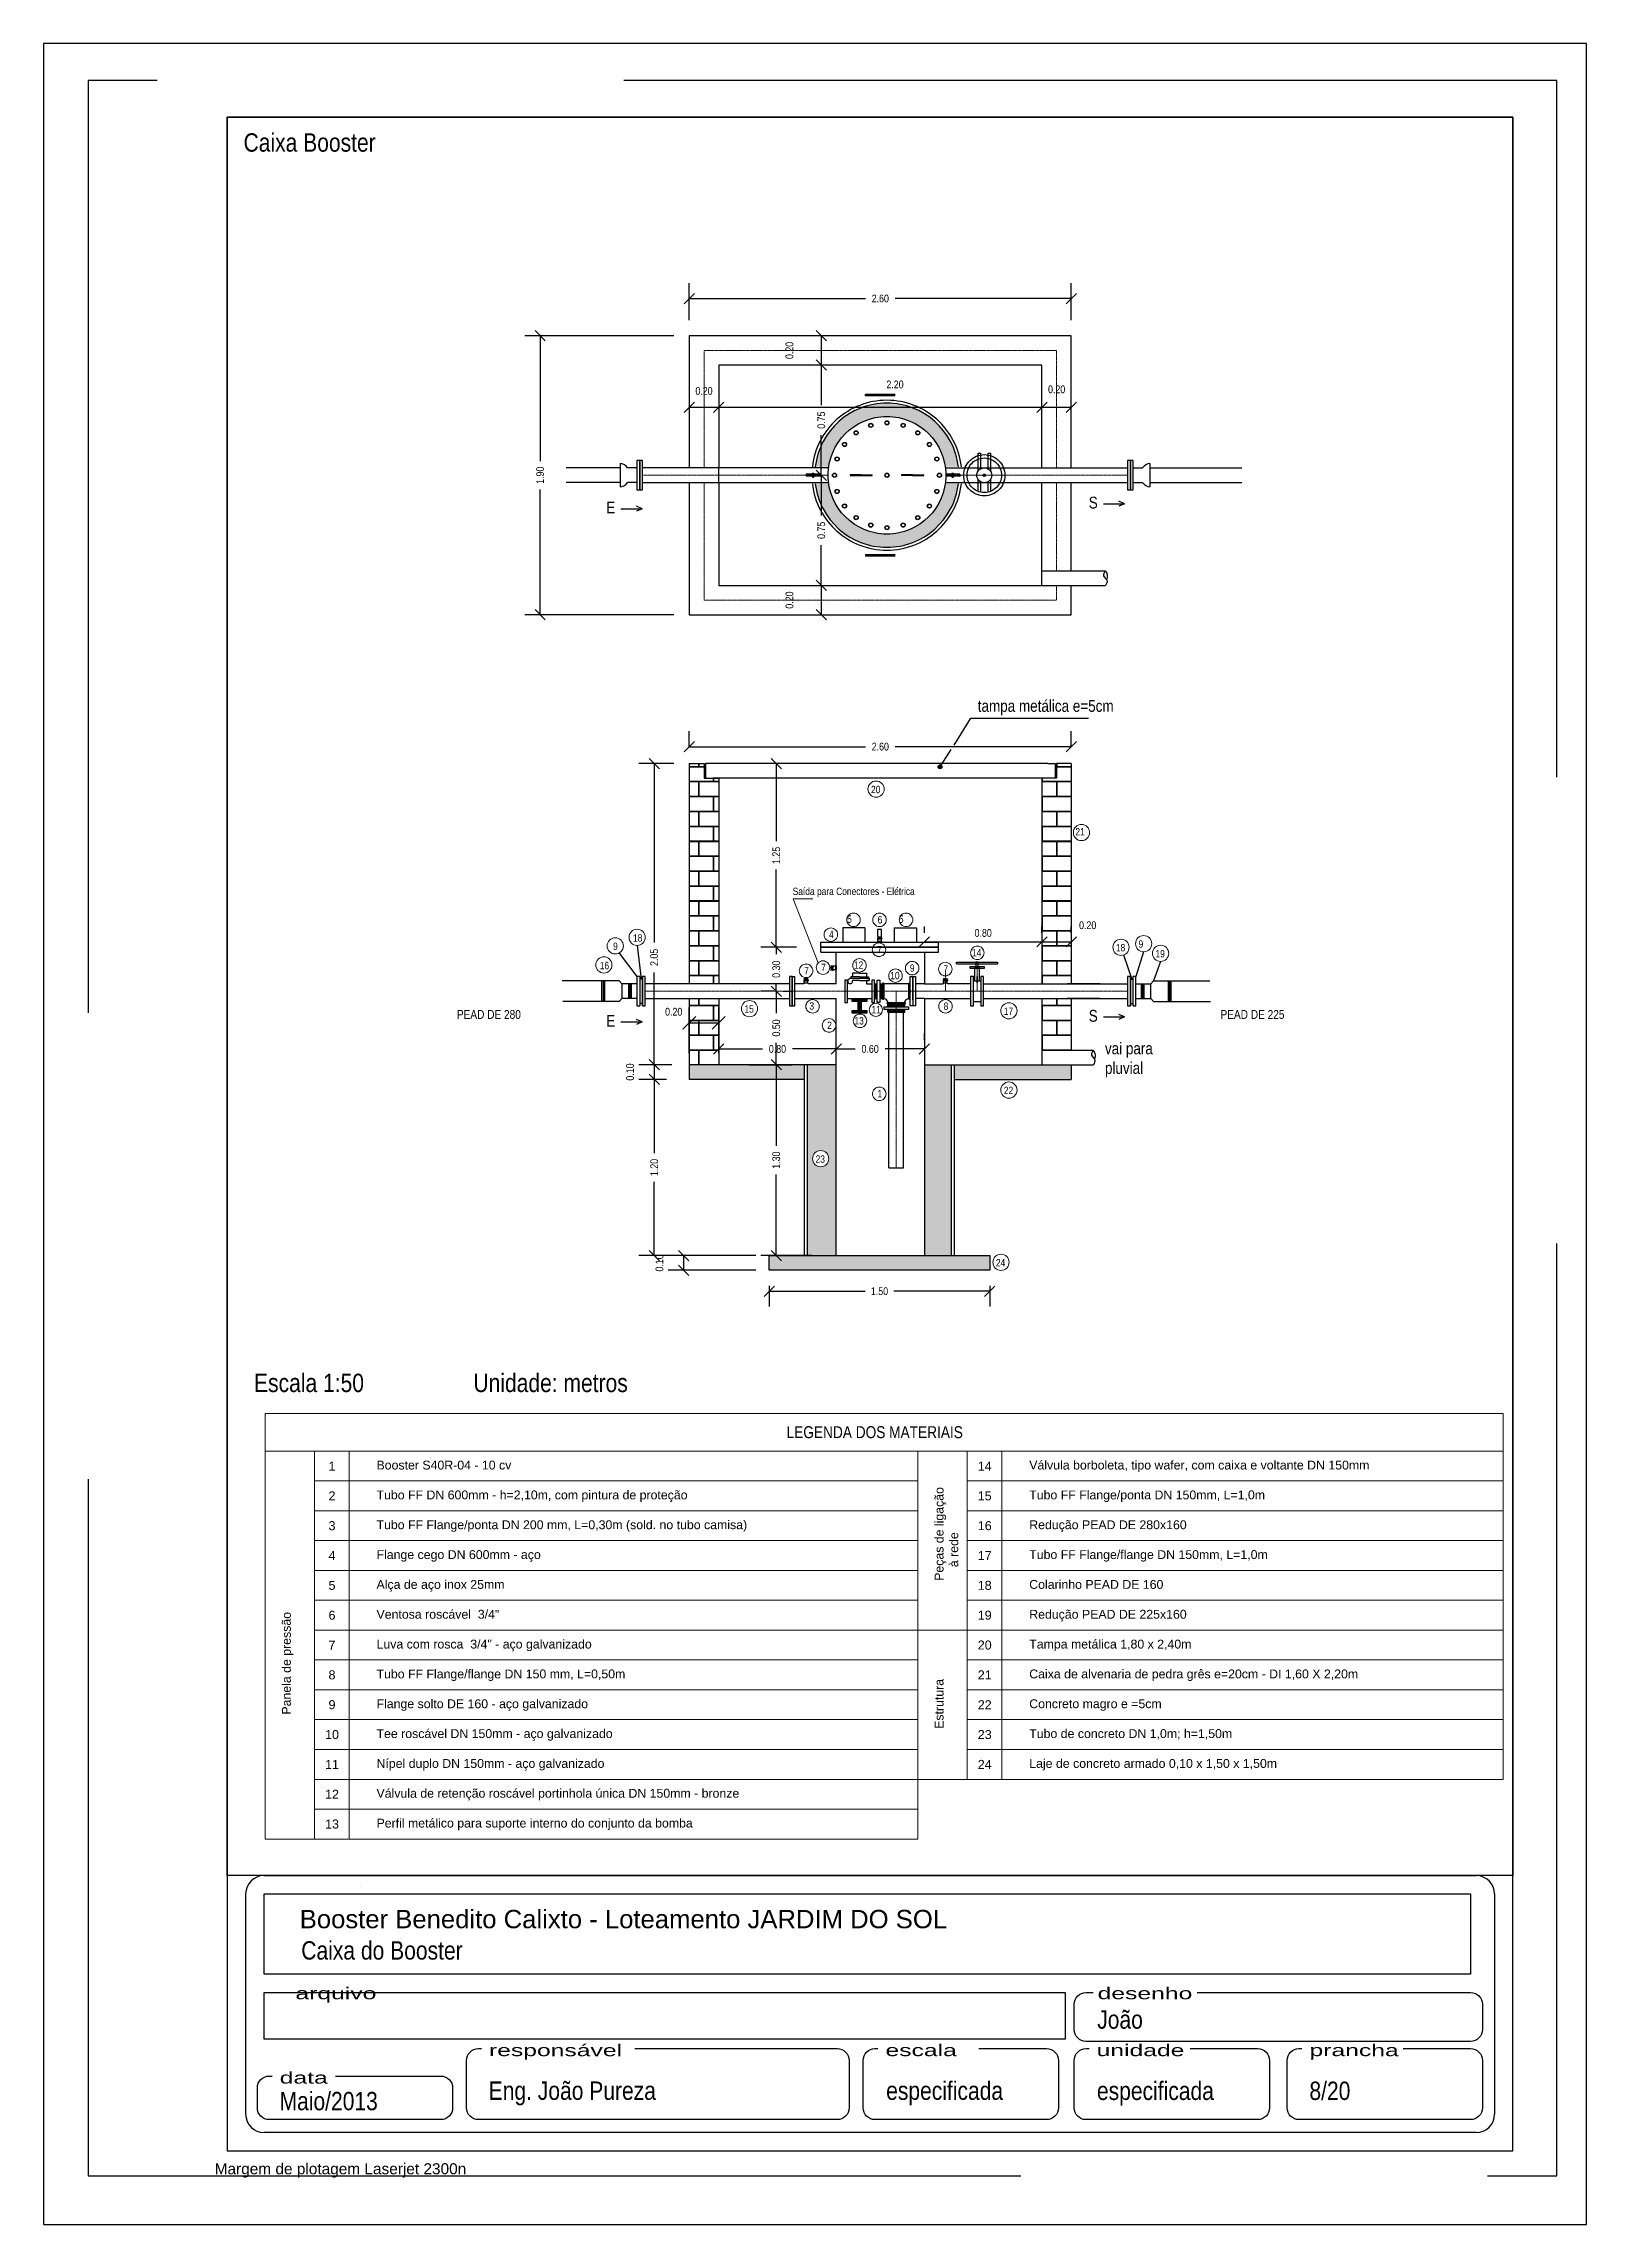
# Paper-space layout 'Layout1' of a CAD drawing. Header units: metres, sheet in millimetres. Extents: x 205 to 415, y -5 to 292.
# The model-space entities are those that its viewports show. They can reach past a viewport. Long polylines and large blocks are cut down to what shows.
import ezdxf

# ---------------------------------------------------------------- set-up
doc = ezdxf.new("R2010")
doc.units = ezdxf.units.M
doc.linetypes.add('DASHDOT', pattern=[1, 0.5, -0.25, 0, -0.25])
doc.linetypes.add('HIDDEN', pattern=[9.524999999999999, 6.35, -3.175])
for name, color, linetype in [('BAR-EIXOS', 8, 'DASHDOT'), ('BAR-PECAS', 7, 'Continuous'), ('CAMADA_1', 7, 'Continuous'), ('Folha-A4', 7, 'Continuous')]:
    doc.layers.add(name, color=color, linetype=linetype)
doc.layers.add('PAPERSPACE', color=7, linetype='Continuous', plot=False)
doc.styles.add('COMUSA', font='Arial Regular.ttf', dxfattribs={"width": 1.5})
doc.styles.add('ROMANS', font='romans')
doc.styles.add('SELO_ASSUNTO1', font='Swis721 BlkEx BT Black.ttf')
doc.styles.add('SELO_GERAL', font='Swis721 BlkCn BT Black.ttf')
doc.styles.get("Standard").update_dxf_attribs({"font": ''})
doc.styles.get('Standard').set_extended_font_data('HelmetCondensed')
doc.dimstyles.get("Standard").update_dxf_attribs({"dimtxt": 0.18, "dimasz": 0.18, "dimexe": 0.18, "dimexo": 0.0625, "dimgap": 0.09, "dimtad": 0, "dimtih": 1, "dimtoh": 1, "dimdec": 4, "dimzin": 0, "dimdsep": 46, "dimtxsty": 'Standard', "dimcen": 0.09, "dimadec": 0, "dimazin": 0, "dimtfac": 1, "dimtdec": 4, "dimtofl": 0, "dimtmove": 0, "dimatfit": 3, "dimfxl": 1, "dimtolj": 1, "dimtzin": 0, "dimarcsym": 0})
pattern_1 = [(37.50000000000001, (-119.3288015611258, -82.80602169041634), (-0.0007850987714237731, 0.02401438848791302), [0, -0.01894406280877601, 0, -0.02118743866771001, 0, -0.02025269872648751]), (7.500000000000001, (-119.3288015611258, -82.80602169041634), (0.02205707964611874, 0.03517296862845545), [0, -0.010219823357366, 0, -0.01707458292633101, 0, -0.006543179588557502]), (327.5, (-119.3441312961619, -82.80602169041634), (0.03881218696414418, 7.051936598161035e-05), [0, -0.006231599608150001, 0, -0.02243375858934001, 0, -0.02928851815830501]), (317.5, (-119.3441312961619, -82.80602169041634), (0.03746596921280923, 0.01093863215318751), [0, -0.003115799804075001, 0, -0.01470657507523401, 0, -0.01682531894200501])]

psp = doc.layouts.get("Layout1")

# ---------------------------------------------------------------- texts
at = {"insert": (232.1949908953549, 279.7151773085961), "char_height": 2.5, "width": 41.28246306035589, "attachment_point": 1}
psp.add_mtext('Caixa Booster', dxfattribs=at)
at = {"lineweight": 5, "char_height": 2.5, "width": 41.28246306035589, "attachment_point": 1}
for s, insert in [('Escala 1:50', (233.6232887258975, 110.7861514187398)), ('Unidade: metros', (263.4863183869306, 110.7861514187398))]:
    psp.add_mtext(s, dxfattribs=dict(at, insert=insert))

msp = doc.modelspace()

# ---------------------------------------------------------------- texts
at = {"lineweight": 9}
for s, insert, char_height, width, attachment_point in [('E', (-117.7765644487699, -84.12640905436412), 0.08, 0.3302, 1), ('S', (-114.4927973266883, -84.09258981514441), 0.08, 0.3302, 1), ('tampa metálica e=5cm', (-115.2480149105053, -85.47743046370363), 0.08, 0.9505598373974916, 1), ('Saída para Conectores - Elétrica', (-116.5081989100233, -86.75498966621652), 0.05, 1.542283647061324, 1), ('PEAD DE 280', (-118.793364754458, -87.58819623558878), 0.06, 0.760951170805948, 1), ('S', (-114.4927973266883, -87.58756045094982), 0.08, 0.3302, 1), ('PEAD DE 225', (-113.5961410386802, -87.58819623558878), 0.06, 0.760951170805948, 1), ('E', (-117.7765644487699, -87.62137969016953), 0.08, 0.3302, 1), ('vai para pluvial', (-114.3824475606277, -87.80944205780595), 0.08, 0.3302, 1), ('LEGENDA DOS MATERIAIS', (-116.5493969780769, -90.46324642330937), 0.08126650211638002, 2.955556396595641, 4), ('{\\fArial|b0|i0|c0|p34;1}', (-119.6432871017072, -90.69350151263912), 0.06094987658728501, 0.5297523469973758, 5), ('{\\fArial|b0|i0|c0|p34;Booster S40R-04 - 10 cv}', (-119.3402509504385, -90.6568316104208), 0.06, 2.0681936925231, 1), ('{\\fArial|b0|i0|c0|p34;14}', (-115.2007871118601, -90.69350151263905), 0.06094987658728501, 0.5297523469973758, 5), ('{\\fArial|b0|i0|c0|p34;Válvula borboleta, tipo wafer, com caixa e voltante DN 150mm}', (-114.8977509605914, -90.65683161042074), 0.06, 3.520888888888889, 1), ('{\\fArial|b0|i0|c0|p34;2}', (-119.6432871017072, -90.89666776793007), 0.06094987658728501, 0.5297523469973758, 5), ('{\\fArial|b0|i0|c0|p34;Tubo FF DN 600mm - h=2,10m, com pintura de proteção}', (-119.3402509504385, -90.85999786571175), 0.06, 3.393334490239885, 1), ('{\\fArial|b0|i0|c0|p34;15}', (-115.2007871118601, -90.89666776793), 0.06094987658728501, 0.5297523469973758, 5), ('{\\fArial|b0|i0|c0|p34;Tubo FF Flange/ponta DN 150mm, L=1,0m}', (-114.8977509605914, -90.85999786571169), 0.06, 2.820888888888889, 1), ('{\\fArial|b0|i0|c0|p34;3}', (-119.6432871017072, -91.09983402322102), 0.06094987658728501, 0.5297523469973758, 5), ('{\\fArial|b0|i0|c0|p34;Tubo FF Flange/ponta DN 200 mm, L=0,30m (sold. no tubo camisa)}', (-119.3402509504385, -91.0631641210027), 0.06, 3.460697508981245, 1), ('{\\fArial|b0|i0|c0|p34;16}', (-115.2007871118601, -91.09983402322095), 0.06094987658728501, 0.5297523469973758, 5), ('{\\fArial|b0|i0|c0|p34;Redução PEAD DE 280x160}', (-114.8977509605914, -91.06316412100264), 0.06, 2.820888888888889, 1), ('{\\fArial|b0|i0|c0|p34;4}', (-119.6432871017072, -91.30300027851197), 0.06094987658728501, 0.5297523469973758, 5), ('{\\fArial|b0|i0|c0|p34;Flange cego DN 600mm - aço}', (-119.3402509504385, -91.26633037629365), 0.06, 3.182825072300692, 1), ('{\\fArial|b0|i0|c0|p34;17}', (-115.2007871118601, -91.3030002785119), 0.06094987658728501, 0.5297523469973758, 5), ('{\\fArial|b0|i0|c0|p34;Tubo FF Flange/flange DN 150mm, L=1,0m}', (-114.8977509605914, -91.2663303762936), 0.06, 2.820888888888889, 1), ('{\\fArial|b0|i0|c0|p34;5}', (-119.6432871017072, -91.50616653380293), 0.06094987658728501, 0.5297523469973758, 5), ('{\\fArial|b0|i0|c0|p34;Alça de aço inox 25mm}', (-119.3402509504385, -91.4694966315846), 0.06, 3.140723263724969, 1), ('{\\fArial|b0|i0|c0|p34;18}', (-115.2007871118601, -91.50616653380285), 0.06094987658728501, 0.5297523469973758, 5), ('{\\fArial|b0|i0|c0|p34;Colarinho PEAD DE 160}', (-114.8977509605914, -91.46949663158455), 0.06, 2.820888888888889, 1), ('{\\fArial|b0|i0|c0|p34;6}', (-119.6432871017072, -91.70933278909388), 0.06094987658728501, 0.5297523469973758, 5), ('{\\fArial|b0|i0|c0|p34;Ventosa roscável  3/4"}', (-119.3402509504385, -91.67266288687557), 0.06, 2.0681936925231, 1), ('{\\fArial|b0|i0|c0|p34;19}', (-115.2007871118601, -91.7093327890938), 0.06094987658728501, 0.5297523469973758, 5), ('{\\fArial|b0|i0|c0|p34;Redução PEAD DE 225x160}', (-114.8977509605914, -91.67266288687549), 0.06, 2.820888888888889, 1), ('{\\fArial|b0|i0|c0|p34;7}', (-119.6432871017072, -91.91249904438483), 0.06094987658728501, 0.5297523469973758, 5), ('{\\fArial|b0|i0|c0|p34;Luva com rosca  3/4" - aço galvanizado}', (-119.3402509504385, -91.87582914216652), 0.06, 3.317551109783385, 1), ('{\\fArial|b0|i0|c0|p34;20}', (-115.2007871118601, -91.91249904438476), 0.06094987658728501, 0.5297523469973758, 5), ('{\\fArial|b0|i0|c0|p34;Tampa metálica 1,80 x 2,40m}', (-114.8977509605914, -91.87582914216645), 0.06, 3.574222222222222, 1), ('{\\fArial|b0|i0|c0|p34;8}', (-119.6432871017072, -92.11566529967578), 0.06094987658728501, 0.5297523469973758, 5), ('{\\fArial|b0|i0|c0|p34;Tubo FF Flange/flange DN 150 mm, L=0,50m}', (-119.3402509504385, -92.07899539745748), 0.06, 3.317551109783385, 1), ('{\\fArial|b0|i0|c0|p34;21}', (-115.2007871118601, -92.11566529967571), 0.06094987658728501, 0.5297523469973758, 5), ('{\\fArial|b0|i0|c0|p34;Caixa de alvenaria de pedra grês e=20cm - DI 1,60 X 2,20m}', (-114.8977509605914, -92.0789953974574), 0.06, 3.574222222222222, 1), ('{\\fArial|b0|i0|c0|p34;9}', (-119.6432871017072, -92.31883155496674), 0.06094987658728501, 0.5297523469973758, 5), ('{\\fArial|b0|i0|c0|p34;Flange solto DE 160 - aço galvanizado}', (-119.3402509504385, -92.28216165274843), 0.06, 3.317551109783385, 1), ('{\\fArial|b0|i0|c0|p34;22}', (-115.2007871118601, -92.31883155496666), 0.06094987658728501, 0.5297523469973758, 5), ('{\\fArial|b0|i0|c0|p34;Concreto magro e =5cm}', (-114.8977509605913, -92.28216165274836), 0.06, 3.520888888888889, 1), ('{\\fArial|b0|i0|c0|p34;10}', (-119.6432871017072, -92.52199781025769), 0.06094987658728501, 0.5297523469973758, 5), ('{\\fArial|b0|i0|c0|p34;Tee roscável DN 150mm - aço galvanizado}', (-119.3402509504385, -92.48532790803938), 0.06, 3.317551109783385, 1), ('{\\fArial|b0|i0|c0|p34;23}', (-115.2007871118601, -92.52199781025763), 0.06094987658728501, 0.5297523469973758, 5), ('{\\fArial|b0|i0|c0|p34;Tubo de concreto DN 1,0m; h=1,50m}', (-114.8977509605913, -92.48532790803931), 0.06, 3.520888888888889, 1), ('{\\fArial|b0|i0|c0|p34;11}', (-119.6432871017072, -92.72516406554864), 0.06094987658728501, 0.5297523469973758, 5), ('{\\fArial|b0|i0|c0|p34;Nípel duplo DN 150mm - aço galvanizado}', (-119.3402509504385, -92.68849416333033), 0.06, 3.317551109783385, 1), ('{\\fArial|b0|i0|c0|p34;24}', (-115.2007871118601, -92.72516406554858), 0.06094987658728501, 0.5297523469973758, 5), ('{\\fArial|b0|i0|c0|p34;Laje de concreto armado 0,10 x 1,50 x 1,50m}', (-114.8977509605913, -92.68849416333026), 0.06, 2.414222222222222, 1), ('{\\fArial|b0|i0|c0|p34;12}', (-119.6432871017072, -92.92833032083958), 0.06094987658728501, 0.5297523469973758, 5), ('{\\fArial|b0|i0|c0|p34;Válvula de retenção roscável portinhola única DN 150mm - bronze}', (-119.3402509504385, -92.89166041862129), 0.06, 3.317551109783385, 1), ('{\\fArial|b0|i0|c0|p34;13}', (-119.6432871017072, -93.13149657613046), 0.06094987658728501, 0.5297523469973758, 5), ('{\\fArial|b0|i0|c0|p34;Perfil metálico para suporte interno do conjunto da bomba}', (-119.3402509504385, -93.09482667391224), 0.06, 3.317551109783385, 1)]:
    msp.add_mtext(s, dxfattribs=dict(at, insert=insert, char_height=char_height, width=width, attachment_point=attachment_point))
at = {"color": 6, "lineweight": 9, "char_height": 0.05, "attachment_point": 1}
for s, insert, width in [('20', (-115.9746834458847, -86.06137458341787), 1.069659500249486), ('21', (-114.5836015569592, -86.34863556388818), 1.069659500249486), (' 5', (-116.1529798381521, -86.94424770479547), 1.069659500249486), ('6', (-115.9293069457386, -86.94840659260186), 1.069659500249486), (' 5', (-115.8010187406004, -86.94424770479547), 1.069659500249486), ('9', (-117.7301951276368, -87.1290888381067), 1.069659500249486), ('18', (-117.5946975725472, -87.07241695598391), 1.069659500249486), ('4', (-116.2606734108305, -87.0487580575713), 1.069659500249486), ('7', (-115.9332326606209, -87.15173955751818), 1.069659500249486), ('18', (-114.3080904138783, -87.13855267628918), 1.069659500249486), ('9', (-114.1536706336186, -87.11387252980772), 1.069659500249486), ('16', (-117.8209812755551, -87.26028715806699), 1.069659500249486), ('7', (-116.4294942310591, -87.2951542211583), 1.069659500249486), ('7', (-116.3143601595421, -87.27334179744452), 1.069659500249486), ('12', (-116.0911507985974, -87.25725787049232), 1.069659500249486), ('9', (-115.710086148439, -87.27724676568239), 1.069659500249486), ('7', (-115.481502630936, -87.28332044885558), 1.069659500249486), ('14', (-115.2877806874379, -87.17278628632577), 1.069659500249486), ('19', (-114.0383704639727, -87.17968633640314), 1.069659500249486), ('10', (-115.84385164559, -87.32853615156925), 1.069659500249486), ('15', (-116.8363542950066, -87.55605804782992), 1.069659500249486), ('3', (-116.3938791618399, -87.53528010786377), 1.069659500249486), ('11', (-115.9721292910264, -87.5606986735279), 1.088524435470404), ('8', (-115.4802978905783, -87.53687068042161), 1.069659500249486), ('17', (-115.0708184329491, -87.57118508447981), 1.069659500249486), ('2', (-116.2729650490459, -87.66694289591258), 1.069659500249486), ('13', (-116.0875901190115, -87.63644311870529), 1.069659500249486), ('1', (-115.9312725581478, -88.1329888845534), 1.069659500249486), ('22', (-115.0708184329491, -88.11075575279195), 1.069659500249486), ('23', (-116.3520788065333, -88.57799445564096), 1.069659500249486), ('24', (-115.1247256517025, -89.28358452582417), 1.069659500249486)]:
    msp.add_mtext(s, dxfattribs=dict(at, insert=insert, width=width))
at = {"lineweight": 9, "char_height": 0.06, "width": 3.574222222222222, "attachment_point": 1, "rotation": 90}
for s, insert in [('{\\fArial|b0|i0|c0|p34;Peças de ligação \\P    à rede}', (-115.5413182050825, -91.47500877456262)), ('{\\fArial|b0|i0|c0|p34;Panela de pressão}', (-119.9838181949297, -92.38589056038762)), ('{\\fArial|b0|i0|c0|p34;Estrutura}', (-115.5413182050825, -92.4828139139047))]:
    msp.add_mtext(s, dxfattribs=dict(at, insert=insert))

# ---------------------------------------------------------------- blocks, each defined once
blk = doc.blocks.new('Folha-A4')
for points in [[(29.99998761521147, 45.00030807743865), (194.250155640655, 45.00030807743865), (194.250155640655, 34.06858364242873), (29.99998761521147, 34.06858364242873)], [(29.99998761521147, 31.58154341058754), (139.0539581632443, 31.58154341058754), (139.0539581632443, 25.2446315083597), (29.99998761521147, 25.2446315083597)]]:
    blk.add_lwpolyline(points, close=True)
at = {"layer": 'CAMADA_1', "color": 141}
blk.add_line((43.14763429017307, 46.16291614906365), (43.14763429017307, 46.16291614906365), dxfattribs=at)
at = {"layer": 'Folha-A4', "color": 240}
for p, q in [((27.49998761521147, 45.00030807743865), (27.49998761521147, 15.00004095972464)), ((29.99998761521147, 47.50030807743865), (194.999971107597, 47.50030807743865)), ((197.499971107597, 45.00030807743865), (197.499971107597, 15.00004095972464)), ((194.999975859722, 12.49996036832324), (30.00002414027807, 12.49996036832324))]:
    blk.add_line(p, q, dxfattribs=at)
at = {"layer": 'Folha-A4'}
blk.add_lwpolyline([(0, 0), (210, 0), (210, 297), (0, 297)], close=True, dxfattribs=at)
at = {"layer": 'Folha-A4', "color": 240}
blk.add_lwpolyline([(25, 10.00000000000001), (200, 10.00000000000001), (200, 287), (25, 287)], close=True, dxfattribs=at)
at = {"layer": 'Folha-A4'}
for points in [[(157.0103955506967, 31.58154341058754), (194.250155640655, 31.58154341058754, -0.414213562373095), (195.850155640655, 29.98154341058752), (195.850155640655, 26.5172519743255, -0.414213562373095), (194.250155640655, 24.91725197432551), (141.8917918317391, 24.91725197432551, -0.414213562373095), (140.291791831739, 26.5172519743255), (140.291791831739, 29.98154341058752, -0.4142135623730948), (141.8917918317391, 31.58154341058754), (142.8525411085182, 31.58154341058754)], [(80.48633590877228, 23.93378072490786), (108.0422230670072, 23.93378072490786, -0.4142135623730948), (109.6422230670072, 22.33378072490787), (109.6422230670072, 15.87112231512371, -0.414213562373095), (108.0422230670072, 14.27112231512372), (59.18215189575909, 14.27112231512372, -0.414213562373095), (57.58215189575913, 15.87112231512371), (57.58215189575913, 22.33378072490787, -0.414213562373095), (59.18215189575915, 23.93378072490786), (59.59447148416768, 23.93378072490786)], [(127.3213584241604, 23.93378072490786), (136.528322411505, 23.93378072490786, -0.4142135623730948), (138.128322411505, 22.33378072490787), (138.128322411505, 15.87112231512371, -0.414213562373095), (136.528322411505, 14.27112231512372), (113.1558143071897, 14.27112231512372, -0.414213562373095), (111.5558143071897, 15.87112231512371), (111.5558143071897, 22.33378072490787, -0.414213562373095), (113.1558143071898, 23.93378072490786), (113.5681338955983, 23.93378072490786)], [(156.0573359487097, 23.93378072490786), (165.2642999360543, 23.93378072490786, -0.4142135623730948), (166.8642999360543, 22.33378072490787), (166.8642999360543, 15.87112231512371, -0.414213562373095), (165.2642999360543, 14.27112231512372), (141.891791831739, 14.27112231512372, -0.414213562373095), (140.291791831739, 15.87112231512371), (140.291791831739, 22.33378072490787, -0.414213562373095), (141.8917918317391, 23.93378072490786), (142.3041114201476, 23.93378072490786)], [(185.0431916533104, 23.93378072490786), (194.250155640655, 23.93378072490786, -0.4142135623730948), (195.850155640655, 22.33378072490787), (195.850155640655, 15.87112231512371, -0.414213562373095), (194.250155640655, 14.27112231512372), (170.8776475363397, 14.27112231512372, -0.414213562373095), (169.2776475363397, 15.87112231512371), (169.2776475363397, 22.33378072490787, -0.414213562373095), (170.8776475363397, 23.93378072490786), (171.2899671247483, 23.93378072490786)], [(39.74019791643184, 20.19663895204808), (54.06856159710287, 20.19663895204808, -0.4142135623730948), (55.66856159710289, 18.59663895204808), (55.66856159710289, 15.87112231512371, -0.414213562373095), (54.06856159710287, 14.27112231512372), (30.6960534927876, 14.27112231512372, -0.414213562373095), (29.09605349278763, 15.87112231512371), (29.09605349278763, 18.59663895204808, -0.414213562373095), (30.6960534927876, 20.19663895204808), (31.10837308119619, 20.19663895204808)]]:
    blk.add_lwpolyline(points, format="xyb", dxfattribs=at)
at = {"layer": 'Folha-A4', "color": 240}
for centre, start, end in [((29.99998761521147, 45.00030807743865), 90, 180), ((194.999971107597, 45.00030807743865), 0, 90), ((30.00002414027807, 14.99996036832324), 180, 270), ((194.999975859722, 14.99996036832324), 270, 359.9999639563528)]:
    blk.add_arc(centre, 2.5, start, end, dxfattribs=at)
at = {"layer": 'PAPERSPACE', "linetype": 'HIDDEN', "ltscale": 20}
blk.add_lwpolyline([(6.039999999999964, 6.607186637185478), (205.9599999999999, 6.607186637185478), (205.9599999999999, 291.9971866371855), (6.039999999999964, 291.9971866371855)], close=True, dxfattribs=at)
for tag, p, height, style in [('ASSUNTO', (34.20151662011023, 40.33253988109881), 2.5, 'SELO_ASSUNTO1'), ('DESCRICAO', (34.08027338174116, 35.7202845443277), 2.5, 'SELO_GERAL'), ('ARQUIVO', (34.59695731850968, 27.60702276870451), 1, 'ROMANS'), ('NOME', (143.4183553871602, 26.65056220620762), 2.5, 'SELO_GERAL'), ('DATA', (32.11446194741177, 15.54375015933), 2.5, 'SELO_GERAL'), ('RESPONSAVEL', (60.58126788942479, 16.96149848284666), 2.5, 'SELO_GERAL'), ('ESCALA', (114.6834280776491, 16.96149848284661), 2.5, 'SELO_GERAL'), ('UNIDADE', (143.3793728723189, 16.94301608091986), 2.5, 'SELO_GERAL'), ('PRANCHA', (172.3032381661623, 16.94399761128268), 2.5, 'SELO_GERAL')]:
    blk.add_attdef(tag, p, '', height=height, dxfattribs=dict(style=style))
at = {"layer": 'Folha-A4', "color": 7, "linetype": 'Continuous', "style": 'COMUSA', "width": 1.5}
for s, p in [('arquivo', (34.27249663576822, 30.67000517077365)), ('desenho', (143.4676040154965, 30.67000517077365)), ('responsável', (60.61784786152907, 22.91501686109068)), ('escala', (114.5915102729597, 22.91501686109068)), ('unidade', (143.327487797509, 22.91501686109068)), ('prancha', (172.3133435021097, 22.91501686109068)), ('data', (32.13174945855758, 19.17787508823089))]:
    blk.add_text(s, height=1.603564393770452, rotation=359.9611697916094, dxfattribs=at).set_placement(p)
at = {"layer": 'PAPERSPACE', "insert": (23.28307458021698, 8.324814373048312), "char_height": 1.5, "width": 96.156, "attachment_point": 1, "style": 'SELO_ASSUNTO1'}
blk.add_mtext('Margem de plotagem Laserjet 2300n', dxfattribs=at)
blk = doc.blocks.new('_Oblique')
at = {"color": 0, "linetype": 'ByBlock', "lineweight": -2}
blk.add_line((-0.5, -0.5), (0.5, 0.5), dxfattribs=at)
blk = doc.blocks.new('*D1')
at = {"layer": 'BAR-PECAS', "color": 0, "lineweight": -2, "ltscale": 0.05, "transparency": 16777216}
for p, q in [((-117.211339316347, -85.79706768467751), (-117.211339316347, -85.68975180213569)), ((-117.211339316347, -85.79475180213569), (-116.013214316347, -85.79475180213569)), ((-114.611339316347, -85.79475180213569), (-115.809464316347, -85.79475180213569)), ((-114.611339316347, -85.79427082502751), (-114.611339316347, -85.68975180213569))]:
    blk.add_line(p, q, dxfattribs=at)
at = {"layer": 'DEFPOINTS', "color": 0, "ltscale": 0.05, "transparency": 16777216}
for p in [(-114.611339316347, -85.79475180213569), (-117.211339316347, -85.90206768467752), (-114.611339316347, -85.89927082502751)]:
    blk.add_point(p, dxfattribs=at)
at = {"layer": 'BAR-PECAS', "color": 0, "lineweight": -2, "ltscale": 0.05, "transparency": 16777216, "xscale": 0.07, "yscale": 0.07, "zscale": 0.07, "rotation": 180}
blk.add_blockref('_Oblique', (-117.211339316347, -85.79475180213569), dxfattribs=at)
at = {"layer": 'BAR-PECAS', "color": 0, "lineweight": -2, "ltscale": 0.05, "transparency": 16777216, "xscale": 0.07, "yscale": 0.07, "zscale": 0.07}
blk.add_blockref('_Oblique', (-114.611339316347, -85.79475180213569), dxfattribs=at)
at = {"layer": 'BAR-PECAS', "color": 0, "lineweight": 9, "ltscale": 0.05, "transparency": 16777216, "insert": (-115.911339316347, -85.79475180213569), "char_height": 0.0525, "attachment_point": 5}
blk.add_mtext('\\A1;2.60', dxfattribs=at)
blk = doc.blocks.new('_DOTSMALL')
at = {"color": 0, "linetype": 'ByBlock', "const_width": 0.5}
blk.add_lwpolyline([(-0.0625, 0, 1), (0.0625, 0, 1)], format="xyb", close=True, dxfattribs=at)
blk = doc.blocks.new('*D2')
at = {"layer": 'BAR-PECAS', "color": 0, "lineweight": -2, "ltscale": 0.05, "transparency": 16777216}
for p, q in [((-117.366339316347, -88.0603719967722), (-117.5553009537074, -88.0603719967722)), ((-117.4503009537074, -88.0603719967722), (-117.4503009537074, -88.5634969967722)), ((-117.4503009537074, -89.2603719967722), (-117.4503009537074, -88.7572469967722)), ((-116.757948737397, -89.2603719967722), (-117.5553009537074, -89.2603719967722))]:
    blk.add_line(p, q, dxfattribs=at)
at = {"layer": 'DEFPOINTS', "color": 0, "ltscale": 0.05, "transparency": 16777216}
for p in [(-117.261339316347, -88.0603719967722), (-117.4503009537074, -89.2603719967722), (-116.652948737397, -89.2603719967722)]:
    blk.add_point(p, dxfattribs=at)
at = {"layer": 'BAR-PECAS', "color": 0, "lineweight": -2, "ltscale": 0.05, "transparency": 16777216, "xscale": 0.07, "yscale": 0.07, "zscale": 0.07}
for p, rotation in [((-117.4503009537074, -88.0603719967722), 90), ((-117.4503009537074, -89.2603719967722), 270)]:
    blk.add_blockref('_Oblique', p, dxfattribs=dict(at, rotation=rotation))
at = {"layer": 'BAR-PECAS', "color": 0, "lineweight": 9, "ltscale": 0.05, "transparency": 16777216, "insert": (-117.4503009537073, -88.66037199677221), "char_height": 0.0525, "attachment_point": 5, "rotation": 90}
blk.add_mtext('\\A1;1.20', dxfattribs=at)
blk = doc.blocks.new('*D3')
at = {"layer": 'BAR-PECAS', "color": 0, "lineweight": -2, "ltscale": 0.05, "transparency": 16777216}
for p, q in [((-116.757948737397, -89.2603719967722), (-117.3553009537074, -89.2603719967722)), ((-116.757948737397, -89.3603719967722), (-117.3553009537074, -89.3603719967722)), ((-117.2503009537074, -89.2603719967722), (-117.2503009537074, -89.3603719967722))]:
    blk.add_line(p, q, dxfattribs=at)
at = {"layer": 'DEFPOINTS', "color": 0, "ltscale": 0.05, "transparency": 16777216}
for p in [(-117.2503009537074, -89.3603719967722), (-116.652948737397, -89.2603719967722), (-116.652948737397, -89.3603719967722)]:
    blk.add_point(p, dxfattribs=at)
at = {"layer": 'BAR-PECAS', "color": 0, "lineweight": -2, "ltscale": 0.05, "transparency": 16777216, "xscale": 0.07, "yscale": 0.07, "zscale": 0.07}
for p, rotation in [((-117.2503009537074, -89.2603719967722), 90), ((-117.2503009537074, -89.3603719967722), 270)]:
    blk.add_blockref('_Oblique', p, dxfattribs=dict(at, rotation=rotation))
at = {"layer": 'BAR-PECAS', "color": 0, "lineweight": 9, "ltscale": 0.05, "transparency": 16777216, "insert": (-117.4143634537073, -89.31037199677222), "char_height": 0.0525, "attachment_point": 5, "rotation": 90}
blk.add_mtext('\\A1;0.10', dxfattribs=at)
blk = doc.blocks.new('*D4')
at = {"layer": 'BAR-PECAS', "color": 0, "lineweight": -2, "ltscale": 0.05, "transparency": 16777216}
blk.add_line((-117.011339316347, -83.48381627302015), (-114.811339316347, -83.48381627302015), dxfattribs=at)
at = {"layer": 'DEFPOINTS', "color": 0, "ltscale": 0.05, "transparency": 16777216}
for p in [(-117.011339316347, -83.48381627302015), (-114.811339316347, -83.48381627302015), (-114.811339316347, -83.48381627302015)]:
    blk.add_point(p, dxfattribs=at)
at = {"layer": 'BAR-PECAS', "color": 0, "lineweight": -2, "ltscale": 0.05, "transparency": 16777216, "xscale": 0.07, "yscale": 0.07, "zscale": 0.07, "rotation": 180}
blk.add_blockref('_Oblique', (-117.011339316347, -83.48381627302015), dxfattribs=at)
at = {"layer": 'BAR-PECAS', "color": 0, "lineweight": -2, "ltscale": 0.05, "transparency": 16777216, "xscale": 0.07, "yscale": 0.07, "zscale": 0.07}
blk.add_blockref('_Oblique', (-114.811339316347, -83.48381627302015), dxfattribs=at)
at = {"layer": 'BAR-PECAS', "color": 0, "lineweight": 9, "ltscale": 0.05, "transparency": 16777216, "insert": (-115.811339316347, -83.32845377483011), "char_height": 0.0525, "attachment_point": 5}
blk.add_mtext('\\A1;2.20', dxfattribs=at)
blk = doc.blocks.new('*D5')
at = {"layer": 'BAR-PECAS', "color": 0, "lineweight": -2, "ltscale": 0.05, "transparency": 16777216}
for p, q in [((-117.316339316347, -85.91037199677221), (-117.5553009537074, -85.91037199677221)), ((-117.4503009537074, -85.91037199677221), (-117.4503009537074, -87.12770538559508)), ((-117.4503009537074, -87.96037199677221), (-117.4503009537074, -87.33145538559509)), ((-117.330863359617, -87.96037199677221), (-117.5553009537074, -87.96037199677221))]:
    blk.add_line(p, q, dxfattribs=at)
at = {"layer": 'DEFPOINTS', "color": 0, "ltscale": 0.05, "transparency": 16777216}
for p in [(-117.211339316347, -85.91037199677221), (-117.4503009537074, -87.96037199677221), (-117.225863359617, -87.96037199677221)]:
    blk.add_point(p, dxfattribs=at)
at = {"layer": 'BAR-PECAS', "color": 0, "lineweight": -2, "ltscale": 0.05, "transparency": 16777216, "xscale": 0.07, "yscale": 0.07, "zscale": 0.07}
for p, rotation in [((-117.4503009537074, -85.91037199677221), 90), ((-117.4503009537074, -87.96037199677221), 270)]:
    blk.add_blockref('_Oblique', p, dxfattribs=dict(at, rotation=rotation))
at = {"layer": 'BAR-PECAS', "color": 0, "lineweight": 9, "ltscale": 0.05, "transparency": 16777216, "insert": (-117.4503009537073, -87.2295803855951), "char_height": 0.0525, "attachment_point": 5, "rotation": 90}
blk.add_mtext('\\A1;2.05', dxfattribs=at)
blk = doc.blocks.new('*D6')
at = {"layer": 'BAR-PECAS', "color": 0, "lineweight": -2, "ltscale": 0.05, "transparency": 16777216}
for p, q in [((-117.330863359617, -87.96037199677221), (-117.5553009537074, -87.96037199677221)), ((-117.366339316347, -88.0603719967722), (-117.5553009537074, -88.0603719967722)), ((-117.4503009537074, -87.96037199677221), (-117.4503009537074, -88.0603719967722))]:
    blk.add_line(p, q, dxfattribs=at)
at = {"layer": 'DEFPOINTS', "color": 0, "ltscale": 0.05, "transparency": 16777216}
for p in [(-117.4503009537074, -88.0603719967722), (-117.261339316347, -88.0603719967722), (-117.225863359617, -87.96037199677221)]:
    blk.add_point(p, dxfattribs=at)
at = {"layer": 'BAR-PECAS', "color": 0, "lineweight": -2, "ltscale": 0.05, "transparency": 16777216, "xscale": 0.07, "yscale": 0.07, "zscale": 0.07}
for p, rotation in [((-117.4503009537074, -87.96037199677221), 90), ((-117.4503009537074, -88.0603719967722), 270)]:
    blk.add_blockref('_Oblique', p, dxfattribs=dict(at, rotation=rotation))
at = {"layer": 'BAR-PECAS', "color": 0, "lineweight": 9, "ltscale": 0.05, "transparency": 16777216, "insert": (-117.6143634537073, -88.01037199677222), "char_height": 0.0525, "attachment_point": 5, "rotation": 90}
blk.add_mtext('\\A1;0.10', dxfattribs=at)
blk = doc.blocks.new('*D7')
at = {"layer": 'BAR-PECAS', "color": 0, "lineweight": -2, "ltscale": 0.05, "transparency": 16777216}
blk.add_line((-117.211339316347, -83.48381627302015), (-117.011339316347, -83.48381627302015), dxfattribs=at)
at = {"layer": 'DEFPOINTS', "color": 0, "ltscale": 0.05, "transparency": 16777216}
for p in [(-117.211339316347, -83.48381627302015), (-117.011339316347, -83.48381627302015), (-117.011339316347, -83.48381627302015)]:
    blk.add_point(p, dxfattribs=at)
at = {"layer": 'BAR-PECAS', "color": 0, "lineweight": -2, "ltscale": 0.05, "transparency": 16777216, "xscale": 0.07, "yscale": 0.07, "zscale": 0.07, "rotation": 180}
blk.add_blockref('_Oblique', (-117.211339316347, -83.48381627302015), dxfattribs=at)
at = {"layer": 'BAR-PECAS', "color": 0, "lineweight": -2, "ltscale": 0.05, "transparency": 16777216, "xscale": 0.07, "yscale": 0.07, "zscale": 0.07}
blk.add_blockref('_Oblique', (-117.011339316347, -83.48381627302015), dxfattribs=at)
at = {"layer": 'BAR-PECAS', "color": 0, "lineweight": 9, "ltscale": 0.05, "transparency": 16777216, "insert": (-117.111339316347, -83.37236980761836), "char_height": 0.0525, "attachment_point": 5}
blk.add_mtext('\\A1;0.20', dxfattribs=at)
blk = doc.blocks.new('*D8')
at = {"layer": 'BAR-PECAS', "color": 0, "lineweight": -2, "ltscale": 0.05, "transparency": 16777216}
for p, q in [((-116.4829207419724, -87.1603719967722), (-116.7245828855189, -87.1603719967722)), ((-116.6195828855189, -87.1603719967722), (-116.6195828855189, -87.20849699677218)), ((-116.6351367978146, -87.46037199677221), (-116.7245828855189, -87.46037199677221)), ((-116.6195828855189, -87.46037199677221), (-116.6195828855189, -87.4122469967722))]:
    blk.add_line(p, q, dxfattribs=at)
at = {"layer": 'DEFPOINTS', "color": 0, "ltscale": 0.05, "transparency": 16777216}
for p in [(-116.3779207419724, -87.1603719967722), (-116.6195828855189, -87.46037199677221), (-116.5301367978146, -87.46037199677221)]:
    blk.add_point(p, dxfattribs=at)
at = {"layer": 'BAR-PECAS', "color": 0, "lineweight": -2, "ltscale": 0.05, "transparency": 16777216, "xscale": 0.07, "yscale": 0.07, "zscale": 0.07}
for p, rotation in [((-116.6195828855189, -87.1603719967722), 90), ((-116.6195828855189, -87.46037199677221), 270)]:
    blk.add_blockref('_Oblique', p, dxfattribs=dict(at, rotation=rotation))
at = {"layer": 'BAR-PECAS', "color": 0, "lineweight": 9, "ltscale": 0.05, "transparency": 16777216, "insert": (-116.6195828855189, -87.3103719967722), "char_height": 0.0525, "attachment_point": 5, "rotation": 90}
blk.add_mtext('\\A1;0.30', dxfattribs=at)
blk = doc.blocks.new('*D9')
at = {"layer": 'BAR-PECAS', "color": 0, "lineweight": -2, "ltscale": 0.05, "transparency": 16777216}
for p, q in [((-115.611339316347, -87.06337809109091), (-115.611339316347, -87.01879219078113)), ((-114.811339316347, -87.06337809109093), (-114.811339316347, -87.01879219078113)), ((-115.611339316347, -87.12379219078113), (-114.811339316347, -87.12379219078113))]:
    blk.add_line(p, q, dxfattribs=at)
at = {"layer": 'DEFPOINTS', "color": 0, "ltscale": 0.05, "transparency": 16777216}
for p in [(-115.611339316347, -87.16837809109091), (-114.811339316347, -87.12379219078113), (-114.811339316347, -87.16837809109093)]:
    blk.add_point(p, dxfattribs=at)
at = {"layer": 'BAR-PECAS', "color": 0, "lineweight": -2, "ltscale": 0.05, "transparency": 16777216, "xscale": 0.07, "yscale": 0.07, "zscale": 0.07, "rotation": 180}
blk.add_blockref('_Oblique', (-115.611339316347, -87.12379219078113), dxfattribs=at)
at = {"layer": 'BAR-PECAS', "color": 0, "lineweight": -2, "ltscale": 0.05, "transparency": 16777216, "xscale": 0.07, "yscale": 0.07, "zscale": 0.07}
blk.add_blockref('_Oblique', (-114.811339316347, -87.12379219078113), dxfattribs=at)
at = {"layer": 'BAR-PECAS', "color": 0, "lineweight": 9, "ltscale": 0.05, "transparency": 16777216, "insert": (-115.211339316347, -87.06353688019207), "char_height": 0.0525, "attachment_point": 5}
blk.add_mtext('\\A1;0.80', dxfattribs=at)
blk = doc.blocks.new('*D10')
at = {"layer": 'BAR-PECAS', "color": 0, "lineweight": -2, "ltscale": 0.05, "transparency": 16777216}
for p, q in [((-116.211339316347, -87.79288031466557), (-116.211339316347, -87.74829441435578)), ((-115.611339316347, -87.79288031466557), (-115.611339316347, -87.74829441435578)), ((-116.211339316347, -87.85329441435579), (-116.0827641229479, -87.85329441435579)), ((-115.611339316347, -87.85329441435579), (-115.8790141229479, -87.85329441435579))]:
    blk.add_line(p, q, dxfattribs=at)
at = {"layer": 'DEFPOINTS', "color": 0, "ltscale": 0.05, "transparency": 16777216}
for p in [(-116.211339316347, -87.89788031466557), (-115.611339316347, -87.85329441435579), (-115.611339316347, -87.89788031466557)]:
    blk.add_point(p, dxfattribs=at)
at = {"layer": 'BAR-PECAS', "color": 0, "lineweight": -2, "ltscale": 0.05, "transparency": 16777216, "xscale": 0.07, "yscale": 0.07, "zscale": 0.07, "rotation": 180}
blk.add_blockref('_Oblique', (-116.211339316347, -87.85329441435579), dxfattribs=at)
at = {"layer": 'BAR-PECAS', "color": 0, "lineweight": -2, "ltscale": 0.05, "transparency": 16777216, "xscale": 0.07, "yscale": 0.07, "zscale": 0.07}
blk.add_blockref('_Oblique', (-115.611339316347, -87.85329441435579), dxfattribs=at)
at = {"layer": 'BAR-PECAS', "color": 0, "lineweight": 9, "ltscale": 0.05, "transparency": 16777216, "insert": (-115.9808891229479, -87.85329441435579), "char_height": 0.0525, "attachment_point": 5}
blk.add_mtext('\\A1;0.60', dxfattribs=at)
blk = doc.blocks.new('*D18')
at = {"layer": 'BAR-PECAS', "color": 0, "lineweight": -2, "ltscale": 0.05, "transparency": 16777216}
for p, q in [((-114.811339316347, -87.06337809109093), (-114.811339316347, -87.01879219078113)), ((-114.611339316347, -87.06337809109093), (-114.611339316347, -87.01879219078113)), ((-114.811339316347, -87.12379219078113), (-114.611339316347, -87.12379219078113))]:
    blk.add_line(p, q, dxfattribs=at)
at = {"layer": 'DEFPOINTS', "color": 0, "ltscale": 0.05, "transparency": 16777216}
for p in [(-114.811339316347, -87.16837809109093), (-114.611339316347, -87.12379219078113), (-114.611339316347, -87.16837809109093)]:
    blk.add_point(p, dxfattribs=at)
at = {"layer": 'BAR-PECAS', "color": 0, "lineweight": -2, "ltscale": 0.05, "transparency": 16777216, "xscale": 0.07, "yscale": 0.07, "zscale": 0.07, "rotation": 180}
blk.add_blockref('_Oblique', (-114.811339316347, -87.12379219078113), dxfattribs=at)
at = {"layer": 'BAR-PECAS', "color": 0, "lineweight": -2, "ltscale": 0.05, "transparency": 16777216, "xscale": 0.07, "yscale": 0.07, "zscale": 0.07}
blk.add_blockref('_Oblique', (-114.611339316347, -87.12379219078113), dxfattribs=at)
at = {"layer": 'BAR-PECAS', "color": 0, "lineweight": 9, "ltscale": 0.05, "transparency": 16777216, "insert": (-114.5000074974323, -87.01095303493088), "char_height": 0.0525, "attachment_point": 5}
blk.add_mtext('\\A1;0.20', dxfattribs=at)
blk = doc.blocks.new('*D11')
at = {"layer": 'BAR-PECAS', "color": 0, "lineweight": -2, "ltscale": 0.05, "transparency": 16777216}
for p, q in [((-116.3774251580549, -87.96037199677221), (-116.7245828855189, -87.96037199677221)), ((-116.6195828855189, -87.96037199677221), (-116.6195828855189, -88.5134969967722)), ((-116.6195828855189, -89.2603719967722), (-116.6195828855189, -88.7072469967722)), ((-116.3774251580549, -89.2603719967722), (-116.7245828855189, -89.2603719967722))]:
    blk.add_line(p, q, dxfattribs=at)
at = {"layer": 'DEFPOINTS', "color": 0, "ltscale": 0.05, "transparency": 16777216}
for p in [(-116.2724251580549, -87.96037199677221), (-116.6195828855189, -89.2603719967722), (-116.2724251580549, -89.2603719967722)]:
    blk.add_point(p, dxfattribs=at)
at = {"layer": 'BAR-PECAS', "color": 0, "lineweight": -2, "ltscale": 0.05, "transparency": 16777216, "xscale": 0.07, "yscale": 0.07, "zscale": 0.07}
for p, rotation in [((-116.6195828855189, -87.96037199677221), 90), ((-116.6195828855189, -89.2603719967722), 270)]:
    blk.add_blockref('_Oblique', p, dxfattribs=dict(at, rotation=rotation))
at = {"layer": 'BAR-PECAS', "color": 0, "lineweight": 9, "ltscale": 0.05, "transparency": 16777216, "insert": (-116.6195828855189, -88.61037199677222), "char_height": 0.0525, "attachment_point": 5, "rotation": 90}
blk.add_mtext('\\A1;1.30', dxfattribs=at)
blk = doc.blocks.new('*D12')
at = {"layer": 'BAR-PECAS', "color": 0, "lineweight": -2, "ltscale": 0.05, "transparency": 16777216}
for p, q in [((-116.666933035647, -89.4653719967722), (-116.666933035647, -89.60785063258989)), ((-116.666933035647, -89.50285063258988), (-116.013808035647, -89.50285063258988)), ((-115.166933035647, -89.50285063258988), (-115.820058035647, -89.50285063258988)), ((-115.166933035647, -89.4653719967722), (-115.166933035647, -89.60785063258989))]:
    blk.add_line(p, q, dxfattribs=at)
at = {"layer": 'DEFPOINTS', "color": 0, "ltscale": 0.05, "transparency": 16777216}
for p in [(-116.666933035647, -89.3603719967722), (-115.166933035647, -89.3603719967722), (-115.166933035647, -89.50285063258988)]:
    blk.add_point(p, dxfattribs=at)
at = {"layer": 'BAR-PECAS', "color": 0, "lineweight": -2, "ltscale": 0.05, "transparency": 16777216, "xscale": 0.07, "yscale": 0.07, "zscale": 0.07, "rotation": 180}
blk.add_blockref('_Oblique', (-116.666933035647, -89.50285063258988), dxfattribs=at)
at = {"layer": 'BAR-PECAS', "color": 0, "lineweight": -2, "ltscale": 0.05, "transparency": 16777216, "xscale": 0.07, "yscale": 0.07, "zscale": 0.07}
blk.add_blockref('_Oblique', (-115.166933035647, -89.50285063258988), dxfattribs=at)
at = {"layer": 'BAR-PECAS', "color": 0, "lineweight": 9, "ltscale": 0.05, "transparency": 16777216, "insert": (-115.916933035647, -89.50285063258988), "char_height": 0.0525, "attachment_point": 5}
blk.add_mtext('\\A1;1.50', dxfattribs=at)
blk = doc.blocks.new('*D13')
at = {"layer": 'BAR-PECAS', "color": 0, "lineweight": -2, "ltscale": 0.05, "transparency": 16777216}
blk.add_line((-116.3132367625852, -84.69649449941232), (-116.3132367625852, -84.89649449941233), dxfattribs=at)
at = {"layer": 'DEFPOINTS', "color": 0, "ltscale": 0.05, "transparency": 16777216}
for p in [(-116.3132367625852, -84.69649449941232), (-116.3132367625852, -84.89649449941233), (-116.3132367625852, -84.89649449941233)]:
    blk.add_point(p, dxfattribs=at)
at = {"layer": 'BAR-PECAS', "color": 0, "lineweight": -2, "ltscale": 0.05, "transparency": 16777216, "xscale": 0.07, "yscale": 0.07, "zscale": 0.07}
for p, rotation in [((-116.3132367625852, -84.69649449941232), 90), ((-116.3132367625852, -84.89649449941233), 270)]:
    blk.add_blockref('_Oblique', p, dxfattribs=dict(at, rotation=rotation))
at = {"layer": 'BAR-PECAS', "color": 0, "lineweight": 9, "ltscale": 0.05, "transparency": 16777216, "insert": (-116.5297992625852, -84.79649449941233), "char_height": 0.0525, "attachment_point": 5, "rotation": 90}
blk.add_mtext('\\A1;0.20', dxfattribs=at)
blk = doc.blocks.new('*D14')
at = {"layer": 'BAR-PECAS', "color": 0, "lineweight": -2, "ltscale": 0.05, "transparency": 16777216}
for p, q in [((-116.3132367625852, -83.94649440128335), (-116.3132367625852, -84.21961945034784)), ((-116.3132367625852, -84.69649449941232), (-116.3132367625852, -84.42336945034785))]:
    blk.add_line(p, q, dxfattribs=at)
at = {"layer": 'DEFPOINTS', "color": 0, "ltscale": 0.05, "transparency": 16777216}
for p in [(-116.3132367625852, -83.94649440128335), (-116.3132367625852, -84.69649449941232), (-116.3132367625852, -84.69649449941232)]:
    blk.add_point(p, dxfattribs=at)
at = {"layer": 'BAR-PECAS', "color": 0, "lineweight": -2, "ltscale": 0.05, "transparency": 16777216, "xscale": 0.07, "yscale": 0.07, "zscale": 0.07}
for p, rotation in [((-116.3132367625852, -83.94649440128335), 90), ((-116.3132367625852, -84.69649449941232), 270)]:
    blk.add_blockref('_Oblique', p, dxfattribs=dict(at, rotation=rotation))
at = {"layer": 'BAR-PECAS', "color": 0, "lineweight": 9, "ltscale": 0.05, "transparency": 16777216, "insert": (-116.3132367625852, -84.32149445034786), "char_height": 0.0525, "attachment_point": 5, "rotation": 90}
blk.add_mtext('\\A1;0.75', dxfattribs=at)
blk = doc.blocks.new('*D15')
at = {"layer": 'BAR-PECAS', "color": 0, "lineweight": -2, "ltscale": 0.05, "transparency": 16777216}
for p, q in [((-116.3132367625852, -83.19649449941232), (-116.3132367625852, -83.46961945034784)), ((-116.3132367625852, -83.94649440128335), (-116.3132367625852, -83.67336945034785))]:
    blk.add_line(p, q, dxfattribs=at)
at = {"layer": 'DEFPOINTS', "color": 0, "ltscale": 0.05, "transparency": 16777216}
for p in [(-116.3132367625852, -83.19649449941232), (-116.3132367625852, -83.94649440128335), (-116.3132367625852, -83.94649440128335)]:
    blk.add_point(p, dxfattribs=at)
at = {"layer": 'BAR-PECAS', "color": 0, "lineweight": -2, "ltscale": 0.05, "transparency": 16777216, "xscale": 0.07, "yscale": 0.07, "zscale": 0.07}
for p, rotation in [((-116.3132367625852, -83.19649449941232), 90), ((-116.3132367625852, -83.94649440128335), 270)]:
    blk.add_blockref('_Oblique', p, dxfattribs=dict(at, rotation=rotation))
at = {"layer": 'BAR-PECAS', "color": 0, "lineweight": 9, "ltscale": 0.05, "transparency": 16777216, "insert": (-116.3132367625852, -83.57149445034786), "char_height": 0.0525, "attachment_point": 5, "rotation": 90}
blk.add_mtext('\\A1;0.75', dxfattribs=at)
blk = doc.blocks.new('*D16')
at = {"layer": 'BAR-PECAS', "color": 0, "lineweight": -2, "ltscale": 0.05, "transparency": 16777216}
blk.add_line((-114.811339316347, -83.48381627302015), (-114.611339316347, -83.48381627302015), dxfattribs=at)
at = {"layer": 'DEFPOINTS', "color": 0, "ltscale": 0.05, "transparency": 16777216}
for p in [(-114.811339316347, -83.48381627302015), (-114.611339316347, -83.48381627302015), (-114.611339316347, -83.48381627302015)]:
    blk.add_point(p, dxfattribs=at)
at = {"layer": 'BAR-PECAS', "color": 0, "lineweight": -2, "ltscale": 0.05, "transparency": 16777216, "xscale": 0.07, "yscale": 0.07, "zscale": 0.07, "rotation": 180}
blk.add_blockref('_Oblique', (-114.811339316347, -83.48381627302015), dxfattribs=at)
at = {"layer": 'BAR-PECAS', "color": 0, "lineweight": -2, "ltscale": 0.05, "transparency": 16777216, "xscale": 0.07, "yscale": 0.07, "zscale": 0.07}
blk.add_blockref('_Oblique', (-114.611339316347, -83.48381627302015), dxfattribs=at)
at = {"layer": 'BAR-PECAS', "color": 0, "lineweight": 9, "ltscale": 0.05, "transparency": 16777216, "insert": (-114.711339316347, -83.36177947194592), "char_height": 0.0525, "attachment_point": 5}
blk.add_mtext('\\A1;0.20', dxfattribs=at)
blk = doc.blocks.new('*D17')
at = {"layer": 'BAR-PECAS', "color": 0, "lineweight": -2, "ltscale": 0.05, "transparency": 16777216}
blk.add_line((-116.3132367625852, -82.99649449941234), (-116.3132367625852, -83.19649449941232), dxfattribs=at)
at = {"layer": 'DEFPOINTS', "color": 0, "ltscale": 0.05, "transparency": 16777216}
for p in [(-116.3132367625852, -82.99649449941234), (-116.3132367625852, -83.19649449941232), (-116.3132367625852, -83.19649449941232)]:
    blk.add_point(p, dxfattribs=at)
at = {"layer": 'BAR-PECAS', "color": 0, "lineweight": -2, "ltscale": 0.05, "transparency": 16777216, "xscale": 0.07, "yscale": 0.07, "zscale": 0.07}
for p, rotation in [((-116.3132367625852, -82.99649449941234), 90), ((-116.3132367625852, -83.19649449941232), 270)]:
    blk.add_blockref('_Oblique', p, dxfattribs=dict(at, rotation=rotation))
at = {"layer": 'BAR-PECAS', "color": 0, "lineweight": 9, "ltscale": 0.05, "transparency": 16777216, "insert": (-116.5297992625852, -83.09649449941234), "char_height": 0.0525, "attachment_point": 5, "rotation": 90}
blk.add_mtext('\\A1;0.20', dxfattribs=at)
blk = doc.blocks.new('*D19')
at = {"layer": 'BAR-PECAS', "color": 0, "lineweight": -2, "ltscale": 0.05, "transparency": 16777216}
for p, q in [((-116.6195828855189, -85.91037199677221), (-116.6195828855189, -86.4384969967722)), ((-116.6195828855189, -87.1603719967722), (-116.6195828855189, -86.6322469967722)), ((-116.4829207419724, -87.1603719967722), (-116.7245828855189, -87.1603719967722))]:
    blk.add_line(p, q, dxfattribs=at)
at = {"layer": 'DEFPOINTS', "color": 0, "ltscale": 0.05, "transparency": 16777216}
for p in [(-116.6195828855189, -85.91037199677221), (-116.6195828855189, -85.91037199677221), (-116.3779207419724, -87.1603719967722)]:
    blk.add_point(p, dxfattribs=at)
at = {"layer": 'BAR-PECAS', "color": 0, "lineweight": -2, "ltscale": 0.05, "transparency": 16777216, "xscale": 0.07, "yscale": 0.07, "zscale": 0.07}
for p, rotation in [((-116.6195828855189, -85.91037199677221), 90), ((-116.6195828855189, -87.1603719967722), 270)]:
    blk.add_blockref('_Oblique', p, dxfattribs=dict(at, rotation=rotation))
at = {"layer": 'BAR-PECAS', "color": 0, "lineweight": 9, "ltscale": 0.05, "transparency": 16777216, "insert": (-116.6195828855189, -86.53537199677221), "char_height": 0.0525, "attachment_point": 5, "rotation": 90}
blk.add_mtext('\\A1;1.25', dxfattribs=at)
blk = doc.blocks.new('*D20')
at = {"layer": 'BAR-PECAS', "color": 0, "lineweight": -2, "ltscale": 0.05, "transparency": 16777216}
for p, q in [((-117.211339316347, -87.88128032523191), (-117.211339316347, -87.57001972296963)), ((-117.011339316347, -87.8812803252319), (-117.011339316347, -87.57001972296963)), ((-117.211339316347, -87.67501972296964), (-117.011339316347, -87.67501972296964))]:
    blk.add_line(p, q, dxfattribs=at)
at = {"layer": 'DEFPOINTS', "color": 0, "ltscale": 0.05, "transparency": 16777216}
for p in [(-117.011339316347, -87.67501972296964), (-117.211339316347, -87.98628032523192), (-117.011339316347, -87.9862803252319)]:
    blk.add_point(p, dxfattribs=at)
at = {"layer": 'BAR-PECAS', "color": 0, "lineweight": -2, "ltscale": 0.05, "transparency": 16777216, "xscale": 0.08750000000000001, "yscale": 0.08750000000000001, "zscale": 0.08750000000000001, "rotation": 180}
blk.add_blockref('_Oblique', (-117.211339316347, -87.67501972296964), dxfattribs=at)
at = {"layer": 'BAR-PECAS', "color": 0, "lineweight": -2, "ltscale": 0.05, "transparency": 16777216, "xscale": 0.08750000000000001, "yscale": 0.08750000000000001, "zscale": 0.08750000000000001}
blk.add_blockref('_Oblique', (-117.011339316347, -87.67501972296964), dxfattribs=at)
at = {"layer": 'BAR-PECAS', "color": 0, "lineweight": 9, "ltscale": 0.05, "transparency": 16777216, "insert": (-117.3173616489173, -87.60006401629565), "char_height": 0.0525, "attachment_point": 5}
blk.add_mtext('\\A1;0.20', dxfattribs=at)
blk = doc.blocks.new('*D21')
at = {"layer": 'BAR-PECAS', "color": 0, "lineweight": -2, "ltscale": 0.05, "transparency": 16777216}
for p, q in [((-116.6195828855189, -87.46037199677221), (-116.6195828855189, -87.6084969967722)), ((-116.5751367978146, -87.46037199677221), (-116.5145828855189, -87.46037199677221)), ((-116.6195828855189, -87.96037199677221), (-116.6195828855189, -87.81224699677222)), ((-116.803497043811, -87.96037199677221), (-116.5145828855189, -87.96037199677221))]:
    blk.add_line(p, q, dxfattribs=at)
at = {"layer": 'DEFPOINTS', "color": 0, "ltscale": 0.05, "transparency": 16777216}
for p in [(-116.6801367978146, -87.46037199677221), (-116.6195828855189, -87.46037199677221), (-116.908497043811, -87.96037199677221)]:
    blk.add_point(p, dxfattribs=at)
at = {"layer": 'BAR-PECAS', "color": 0, "lineweight": -2, "ltscale": 0.05, "transparency": 16777216, "xscale": 0.07, "yscale": 0.07, "zscale": 0.07}
for p, rotation in [((-116.6195828855189, -87.46037199677221), 90), ((-116.6195828855189, -87.96037199677221), 270)]:
    blk.add_blockref('_Oblique', p, dxfattribs=dict(at, rotation=rotation))
at = {"layer": 'BAR-PECAS', "color": 0, "lineweight": 9, "ltscale": 0.05, "transparency": 16777216, "insert": (-116.6195828855189, -87.71037199677222), "char_height": 0.0525, "attachment_point": 5, "rotation": 90}
blk.add_mtext('\\A1;0.50', dxfattribs=at)
blk = doc.blocks.new('*D22')
at = {"layer": 'BAR-PECAS', "color": 0, "lineweight": -2, "ltscale": 0.05, "transparency": 16777216}
for p, q in [((-116.211339316347, -87.79288031466557), (-116.211339316347, -87.74829441435578)), ((-117.011339316347, -87.85329441435579), (-116.713214316347, -87.85329441435579)), ((-116.211339316347, -87.85329441435579), (-116.509464316347, -87.85329441435579))]:
    blk.add_line(p, q, dxfattribs=at)
at = {"layer": 'DEFPOINTS', "color": 0, "ltscale": 0.05, "transparency": 16777216}
for p in [(-117.011339316347, -87.85329441435579), (-117.011339316347, -87.85329441435579), (-116.211339316347, -87.89788031466557)]:
    blk.add_point(p, dxfattribs=at)
at = {"layer": 'BAR-PECAS', "color": 0, "lineweight": -2, "ltscale": 0.05, "transparency": 16777216, "xscale": 0.07, "yscale": 0.07, "zscale": 0.07, "rotation": 180}
blk.add_blockref('_Oblique', (-117.011339316347, -87.85329441435579), dxfattribs=at)
at = {"layer": 'BAR-PECAS', "color": 0, "lineweight": -2, "ltscale": 0.05, "transparency": 16777216, "xscale": 0.07, "yscale": 0.07, "zscale": 0.07}
blk.add_blockref('_Oblique', (-116.211339316347, -87.85329441435579), dxfattribs=at)
at = {"layer": 'BAR-PECAS', "color": 0, "lineweight": 9, "ltscale": 0.05, "transparency": 16777216, "insert": (-116.611339316347, -87.85329441435579), "char_height": 0.0525, "attachment_point": 5}
blk.add_mtext('\\A1;0.80', dxfattribs=at)
blk = doc.blocks.new('*D23')
at = {"layer": 'BAR-PECAS', "color": 0, "lineweight": -2, "ltscale": 0.05, "transparency": 16777216}
for p, q in [((-117.316339316347, -82.99649449941234), (-118.3313472806833, -82.99649449941234)), ((-118.2263472806833, -82.99649449941234), (-118.2263472806833, -83.84961949941233)), ((-118.2263472806833, -84.89649449941233), (-118.2263472806833, -84.04336949941232)), ((-117.316339316347, -84.89649449941233), (-118.3313472806833, -84.89649449941233))]:
    blk.add_line(p, q, dxfattribs=at)
at = {"layer": 'DEFPOINTS', "color": 0, "ltscale": 0.05, "transparency": 16777216}
for p in [(-117.211339316347, -82.99649449941234), (-118.2263472806833, -84.89649449941233), (-117.211339316347, -84.89649449941233)]:
    blk.add_point(p, dxfattribs=at)
at = {"layer": 'BAR-PECAS', "color": 0, "lineweight": -2, "ltscale": 0.05, "transparency": 16777216, "xscale": 0.07, "yscale": 0.07, "zscale": 0.07}
for p, rotation in [((-118.2263472806833, -82.99649449941234), 90), ((-118.2263472806833, -84.89649449941233), 270)]:
    blk.add_blockref('_Oblique', p, dxfattribs=dict(at, rotation=rotation))
at = {"layer": 'BAR-PECAS', "color": 0, "lineweight": 9, "ltscale": 0.05, "transparency": 16777216, "insert": (-118.2263472806833, -83.94649449941234), "char_height": 0.0525, "attachment_point": 5, "rotation": 90}
blk.add_mtext('\\A1;1.90', dxfattribs=at)
blk = doc.blocks.new('*D24')
at = {"layer": 'BAR-PECAS', "color": 0, "lineweight": -2, "ltscale": 0.05, "transparency": 16777216}
for p, q in [((-117.211339316347, -82.89149449941233), (-117.211339316347, -82.63817855007451)), ((-114.611339316347, -82.89149449941233), (-114.611339316347, -82.63817855007451)), ((-117.211339316347, -82.74317855007452), (-116.013214316347, -82.74317855007452)), ((-114.611339316347, -82.74317855007452), (-115.809464316347, -82.74317855007452))]:
    blk.add_line(p, q, dxfattribs=at)
at = {"layer": 'DEFPOINTS', "color": 0, "ltscale": 0.05, "transparency": 16777216}
for p in [(-114.611339316347, -82.74317855007452), (-117.211339316347, -82.99649449941234), (-114.611339316347, -82.99649449941234)]:
    blk.add_point(p, dxfattribs=at)
at = {"layer": 'BAR-PECAS', "color": 0, "lineweight": -2, "ltscale": 0.05, "transparency": 16777216, "xscale": 0.07, "yscale": 0.07, "zscale": 0.07, "rotation": 180}
blk.add_blockref('_Oblique', (-117.211339316347, -82.74317855007452), dxfattribs=at)
at = {"layer": 'BAR-PECAS', "color": 0, "lineweight": -2, "ltscale": 0.05, "transparency": 16777216, "xscale": 0.07, "yscale": 0.07, "zscale": 0.07}
blk.add_blockref('_Oblique', (-114.611339316347, -82.74317855007452), dxfattribs=at)
at = {"layer": 'BAR-PECAS', "color": 0, "lineweight": 9, "ltscale": 0.05, "transparency": 16777216, "insert": (-115.911339316347, -82.74317855007452), "char_height": 0.0525, "attachment_point": 5}
blk.add_mtext('\\A1;2.60', dxfattribs=at)

# ---------------------------------------------------------------- dimensions: what is measured, and where the dimension line sits
at = {"layer": 'BAR-PECAS', "color": 160, "lineweight": 9, "ltscale": 0.05}
for base, p1, p2, picture, middle in [((-114.611339316347, -82.74317855007452), (-117.211339316347, -82.99649449941234), (-114.611339316347, -82.99649449941234), '*D24', (-115.911339316347, -82.74317855007452)), ((-114.611339316347, -85.79475180213569), (-117.211339316347, -85.90206768467752), (-114.611339316347, -85.89927082502751), '*D1', (-115.911339316347, -85.79475180213569)), ((-117.011339316347, -87.85329441435579), (-116.211339316347, -87.89788031466557), (-117.011339316347, -87.85329441435579), '*D22', (-116.611339316347, -87.85329441435579)), ((-115.166933035647, -89.50285063258988), (-116.666933035647, -89.3603719967722), (-115.166933035647, -89.3603719967722), '*D12', (-115.916933035647, -89.50285063258988))]:
    dim = msp.add_linear_dim(base=base, p1=p1, p2=p2, dimstyle='Standard', override={"dimscale": 0.035, "dimtxt": 1.5, "dimasz": 2, "dimexe": 3, "dimexo": 3, "dimgap": 0.625, "dimtih": 0, "dimtoh": 0, "dimdec": 2, "dimzin": 1, "dimblk1": 'Oblique', "dimblk2": 'Oblique', "dimsah": 1, "dimcen": 2.5, "dimtdec": 2, "dimtmove": 2, "dimldrblk": 'DOTSMALL'}, dxfattribs=at)
    dim.commit()
    dim.dimension.update_dxf_attribs({"geometry": picture, "text_midpoint": middle})
for base, p1, p2, picture, middle in [((-118.2263472806833, -84.89649449941233), (-117.211339316347, -82.99649449941234), (-117.211339316347, -84.89649449941233), '*D23', (-118.2263472806833, -83.94649449941234)), ((-116.3132367625852, -83.19649449941232), (-116.3132367625852, -82.99649449941234), (-116.3132367625852, -83.19649449941232), '*D17', (-116.5297992625852, -83.09649449941234)), ((-116.3132367625852, -83.94649440128335), (-116.3132367625852, -83.19649449941232), (-116.3132367625852, -83.94649440128335), '*D15', (-116.3132367625852, -83.57149445034786)), ((-116.3132367625852, -84.69649449941232), (-116.3132367625852, -83.94649440128335), (-116.3132367625852, -84.69649449941232), '*D14', (-116.3132367625852, -84.32149445034786)), ((-116.3132367625852, -84.89649449941233), (-116.3132367625852, -84.69649449941232), (-116.3132367625852, -84.89649449941233), '*D13', (-116.5297992625852, -84.79649449941233)), ((-116.6195828855189, -85.91037199677221), (-116.3779207419724, -87.1603719967722), (-116.6195828855189, -85.91037199677221), '*D19', (-116.6195828855189, -86.53537199677221)), ((-116.6195828855189, -87.46037199677221), (-116.908497043811, -87.96037199677221), (-116.6801367978146, -87.46037199677221), '*D21', (-116.6195828855189, -87.71037199677222)), ((-117.4503009537074, -88.0603719967722), (-117.225863359617, -87.96037199677221), (-117.261339316347, -88.0603719967722), '*D6', (-117.6143634537073, -88.01037199677222)), ((-117.4503009537074, -89.2603719967722), (-117.261339316347, -88.0603719967722), (-116.652948737397, -89.2603719967722), '*D2', (-117.4503009537073, -88.66037199677221)), ((-116.6195828855189, -89.2603719967722), (-116.2724251580549, -87.96037199677221), (-116.2724251580549, -89.2603719967722), '*D11', (-116.6195828855189, -88.61037199677222)), ((-117.2503009537074, -89.3603719967722), (-116.652948737397, -89.2603719967722), (-116.652948737397, -89.3603719967722), '*D3', (-117.4143634537073, -89.31037199677222))]:
    dim = msp.add_linear_dim(base=base, p1=p1, p2=p2, angle=90, dimstyle='Standard', override={"dimscale": 0.035, "dimtxt": 1.5, "dimasz": 2, "dimexe": 3, "dimexo": 3, "dimgap": 0.625, "dimtih": 0, "dimtoh": 0, "dimdec": 2, "dimzin": 1, "dimblk1": 'Oblique', "dimblk2": 'Oblique', "dimsah": 1, "dimcen": 2.5, "dimtdec": 2, "dimtmove": 2, "dimldrblk": 'DOTSMALL'}, dxfattribs=at)
    dim.commit()
    dim.dimension.update_dxf_attribs({"geometry": picture, "text_midpoint": middle})
for base, p1, p2, override, picture, middle in [((-114.811339316347, -83.48381627302015), (-117.011339316347, -83.48381627302015), (-114.811339316347, -83.48381627302015), {"dimscale": 0.035, "dimtxt": 1.5, "dimasz": 2, "dimexe": 3, "dimexo": 3, "dimgap": 0.625, "dimtih": 0, "dimtoh": 0, "dimdec": 2, "dimzin": 1, "dimblk1": 'Oblique', "dimblk2": 'Oblique', "dimsah": 1, "dimcen": 2.5, "dimtdec": 2, "dimtmove": 2, "dimldrblk": 'DOTSMALL'}, '*D4', (-115.811339316347, -83.32845377483011)), ((-117.011339316347, -83.48381627302015), (-117.211339316347, -83.48381627302015), (-117.011339316347, -83.48381627302015), {"dimscale": 0.035, "dimtxt": 1.5, "dimasz": 2, "dimexe": 3, "dimexo": 3, "dimgap": 0.625, "dimtih": 0, "dimtoh": 0, "dimdec": 2, "dimzin": 1, "dimblk1": 'Oblique', "dimblk2": 'Oblique', "dimsah": 1, "dimcen": 2.5, "dimtdec": 2, "dimtmove": 2, "dimldrblk": 'DOTSMALL'}, '*D7', (-117.111339316347, -83.37236980761836)), ((-114.611339316347, -83.48381627302015), (-114.811339316347, -83.48381627302015), (-114.611339316347, -83.48381627302015), {"dimscale": 0.035, "dimtxt": 1.5, "dimasz": 2, "dimexe": 3, "dimexo": 3, "dimgap": 0.625, "dimtih": 0, "dimtoh": 0, "dimdec": 2, "dimzin": 1, "dimblk1": 'Oblique', "dimblk2": 'Oblique', "dimsah": 1, "dimcen": 2.5, "dimtdec": 2, "dimtmove": 2, "dimldrblk": 'DOTSMALL'}, '*D16', (-114.711339316347, -83.36177947194592)), ((-114.811339316347, -87.12379219078113), (-115.611339316347, -87.16837809109091), (-114.811339316347, -87.16837809109093), {"dimscale": 0.035, "dimtxt": 1.5, "dimasz": 2, "dimexe": 3, "dimexo": 3, "dimgap": 0.625, "dimtih": 0, "dimtoh": 0, "dimdec": 2, "dimzin": 1, "dimblk1": 'Oblique', "dimblk2": 'Oblique', "dimsah": 1, "dimcen": 2.5, "dimtdec": 2, "dimtmove": 2, "dimldrblk": 'DOTSMALL'}, '*D9', (-115.211339316347, -87.06353688019207)), ((-114.611339316347, -87.12379219078113), (-114.811339316347, -87.16837809109093), (-114.611339316347, -87.16837809109093), {"dimscale": 0.035, "dimtxt": 1.5, "dimasz": 2, "dimexe": 3, "dimexo": 3, "dimgap": 0.625, "dimtih": 0, "dimtoh": 0, "dimdec": 2, "dimzin": 1, "dimblk1": 'Oblique', "dimblk2": 'Oblique', "dimsah": 1, "dimcen": 2.5, "dimtdec": 2, "dimtmove": 2, "dimldrblk": 'DOTSMALL'}, '*D18', (-114.5000074974323, -87.01095303493088)), ((-117.011339316347, -87.67501972296964), (-117.211339316347, -87.98628032523192), (-117.011339316347, -87.9862803252319), {"dimscale": 0.035, "dimtxt": 1.5, "dimasz": 2.5, "dimexe": 3, "dimexo": 3, "dimgap": 0.625, "dimtih": 0, "dimtoh": 0, "dimdec": 2, "dimzin": 1, "dimblk1": 'Oblique', "dimblk2": 'Oblique', "dimsah": 1, "dimcen": 2.5, "dimtdec": 2, "dimtmove": 2, "dimldrblk": 'DOTSMALL'}, '*D20', (-117.3173616489173, -87.60006401629565)), ((-115.611339316347, -87.85329441435579), (-116.211339316347, -87.89788031466557), (-115.611339316347, -87.89788031466557), {"dimscale": 0.035, "dimtxt": 1.5, "dimasz": 2, "dimexe": 3, "dimexo": 3, "dimgap": 0.625, "dimtih": 0, "dimtoh": 0, "dimdec": 2, "dimzin": 1, "dimblk1": 'Oblique', "dimblk2": 'Oblique', "dimsah": 1, "dimcen": 2.5, "dimtdec": 2, "dimtmove": 2, "dimldrblk": 'DOTSMALL'}, '*D10', (-115.9808891229479, -87.85329441435579))]:
    dim = msp.add_linear_dim(base=base, p1=p1, p2=p2, dimstyle='Standard', override=override, dxfattribs=at)
    dim.commit()
    dim.dimension.update_dxf_attribs({"geometry": picture, "text_midpoint": middle, "dimtype": 160})
for base, p1, p2, picture, middle in [((-117.4503009537074, -87.96037199677221), (-117.211339316347, -85.91037199677221), (-117.225863359617, -87.96037199677221), '*D5', (-117.4503009537073, -87.2295803855951)), ((-116.6195828855189, -87.46037199677221), (-116.3779207419724, -87.1603719967722), (-116.5301367978146, -87.46037199677221), '*D8', (-116.6195828855189, -87.3103719967722))]:
    dim = msp.add_linear_dim(base=base, p1=p1, p2=p2, angle=90, dimstyle='Standard', override={"dimscale": 0.035, "dimtxt": 1.5, "dimasz": 2, "dimexe": 3, "dimexo": 3, "dimgap": 0.625, "dimtih": 0, "dimtoh": 0, "dimdec": 2, "dimzin": 1, "dimblk1": 'Oblique', "dimblk2": 'Oblique', "dimsah": 1, "dimcen": 2.5, "dimtdec": 2, "dimtmove": 2, "dimldrblk": 'DOTSMALL'}, dxfattribs=at)
    dim.commit()
    dim.dimension.update_dxf_attribs({"geometry": picture, "text_midpoint": middle, "dimtype": 160})

# ---------------------------------------------------------------- hatches: boundary and pattern name
at = {"lineweight": 9}
h = msp.add_hatch(dxfattribs=at)
h.set_pattern_fill('AR-B816C', color=20, scale=0.0005, style=0)
h.set_pattern_definition([(0, (1.929898327850594, -0.2850239209188317), (0.1016, 0.1016), [0.1984375, -0.0047625]), (0, (1.828298327850594, -0.2802614209188317), (0.1016, 0.1016), [0.1984375, -0.0047625]), (90, (1.929898327850594, -0.2850239209188317), (-0.1016, 0.1016), [-0.1063625, 0.0968375]), (90, (1.925135827850594, -0.2850239209188317), (-0.1016, 0.1016), [-0.1063625, 0.0968375])])
h.paths.add_polyline_path([(-117.011339316347, -86.01037199677224), (-117.111339316347, -86.01037199677221), (-117.111339316347, -85.91037199677221), (-117.211339316347, -85.91037199677223), (-117.211339316347, -87.41037199677221), (-117.011339316347, -87.4103719967722)])
h.paths.add_polyline_path([(-117.011339316347, -87.51037199677221), (-117.2113393163471, -87.51037199677221), (-117.211339316347, -87.96037199677222), (-117.061339316347, -87.96037199677221), (-117.011339316347, -87.96037199677221)])
h.paths.add_polyline_path([(-114.611339316347, -85.9103719967722), (-114.711339316347, -85.91037199677223), (-114.711339316347, -86.01037199677221), (-114.811339316347, -86.01037199677224), (-114.811339316347, -87.41046824899634), (-114.611339316347, -87.41046824899634)])
h.paths.add_polyline_path([(-114.611339316347, -87.51046805273836), (-114.6392940722549, -87.51046805273835), (-114.811339316347, -87.51046805273835), (-114.811339316347, -87.86223656987221), (-114.611339316347, -87.86223656987222)])
msp.add_hatch(color=256, dxfattribs=at).paths.add_polyline_path([(-115.4912348098801, -85.93187139169105, 1), (-115.5179069314364, -85.93187139169105, 1)])
h = msp.add_hatch(dxfattribs=at)
h.set_pattern_fill('AR-CONC', color=256, scale=0.0005, style=0)
h.set_pattern_definition([(49.99999999999999, (1.729164812215913, 0), (0.09109233449800201, -0.007969542769451544), [0.009525, -0.104775]), (355, (1.729164812215913, 0), (-0.0176214129878335, 0.09552832144108998), [0.00762, -0.08381999999999999]), (100.451, (1.736755812215913, -0.000664125), (0.07347125083297962, 0.08755834391014594), [0.008095000000000001, -0.089045]), (46.18420000000002, (1.729164812215913, 0.0254), (0.135539520446065, -0.02102116396636357), [0.0142875, -0.1571625]), (96.6356, (1.740459762215913, 0.02364825), (0.1187021172331186, 0.1237127779450246), [0.0121425, -0.1335675]), (351.1840000000001, (1.729164812215913, 0.0254), (0.118702302906967, 0.1237125589302988), [0.01143, -0.12573]), (21, (1.741864812215913, 0.01905), (0.07580743991769164, -0.05113275925838125), [0.009525, -0.104775]), (326.0000000000001, (1.741864812215913, 0.01905), (0.03090101417382354, 0.09209398306115964), [0.00762, -0.08381999999999999]), (71.4514, (1.748182062215913, 0.01478895), (0.1067082453850622, 0.04096142885802873), [0.008095000000000001, -0.089045]), (37.50000000000001, (1.729164812215913, 0), (0.001544301625295908, 0.04227751943657655), [0, -0.082804, 0, -0.08509, 0, -0.0841375]), (7.499999999999999, (1.729164812215913, 0), (0.03340983125515287, 0.05009028740905976), [0, -0.04851399999999999, 0, -0.080899, 0, -0.03206750000000001]), (327.5, (1.700843812215913, 0), (0.06779529758343569, -0.002864371996336729), [0, -0.03175, 0, -0.09906000000000001, 0, -0.131445]), (317.5, (1.688143812215913, 0), (0.07406459069300902, 0.01271324551666651), [0, -0.041275, 0, -0.065786, 0, -0.093345])])
h.paths.add_polyline_path([(-116.427237255527, -87.96037199677221), (-117.061339316347, -87.96037199677221), (-117.211339316347, -87.96037199677221), (-117.211339316347, -88.06037199677219), (-116.427237255527, -88.0603719967722)])
h.paths.add_polyline_path([(-114.611339316347, -87.9603719967722), (-115.406628815767, -87.96037199677221), (-115.406628815767, -88.0603719967722), (-114.611339316347, -88.06037199677222)])
h.paths.add_polyline_path([(-115.166933035647, -89.26037199677221), (-116.666933035647, -89.26037199677218), (-116.666933035647, -89.36037199677222), (-115.166933035647, -89.36037199677223)])
at = {"layer": 'BAR-PECAS', "lineweight": 9, "ltscale": 0.05}
h = msp.add_hatch(dxfattribs=at)
h.set_pattern_fill('AR-SAND', color=41, scale=0.0004906771345000001, style=0)
h.set_pattern_definition(pattern_1)
h.paths.add_polyline_path([(-115.4697151573471, -83.88859449941236), (-115.379683970297, -83.88859449941236, 0.7262076346664423), (-116.2949482869051, -83.70656317152873, -0.08112761975177224), (-116.2274749039677, -83.77331543375625, -0.7405137414782232)])
h.paths.add_polyline_path([(-116.354182100997, -83.88859449941233), (-116.2626292603133, -83.88859449941236, -0.0756306145065962), (-116.2274749039677, -83.77331543375625, 0.08112761975177224), (-116.2949482869051, -83.70656317152873, 0.0984775737881829)])
h.paths.add_polyline_path([(-116.2626292603133, -84.00439430315436), (-116.354182100997, -84.00439430315436, 0.09847757378818682), (-116.2949482869051, -84.18642563103798, 0.08112761975177224), (-116.2274749039677, -84.11967336881045, -0.07563061450659991)])
h.paths.add_polyline_path([(-116.2274749039677, -84.11967336881045, -0.08112761975177224), (-116.2949482869051, -84.18642563103798, 0.7262076346664436), (-115.379683970297, -84.00439430315436), (-115.4697151573471, -84.00439430315436, -0.7405137414782255)])
h = msp.add_hatch(dxfattribs=at)
h.set_pattern_fill('AR-SAND', color=41, scale=0.0004906771345000001, style=0)
h.set_pattern_definition(pattern_1)
h.paths.add_polyline_path([(-115.4697151573471, -83.88859449941236), (-115.379683970297, -83.88859449941236, 0.7262076346664423), (-116.2949482869051, -83.70656317152873, -0.08112761975177224), (-116.2274749039677, -83.77331543375625, -0.7405137414782232)])
h.paths.add_polyline_path([(-116.354182100997, -83.88859449941233), (-116.2626292603133, -83.88859449941236, -0.0756306145065962), (-116.2274749039677, -83.77331543375625, 0.08112761975177224), (-116.2949482869051, -83.70656317152873, 0.0984775737881829)])
h.paths.add_polyline_path([(-116.2626292603133, -84.00439430315436), (-116.354182100997, -84.00439430315436, 0.09847757378818682), (-116.2949482869051, -84.18642563103798, 0.08112761975177224), (-116.2274749039677, -84.11967336881045, -0.07563061450659991)])
h.paths.add_polyline_path([(-116.2274749039677, -84.11967336881045, -0.08112761975177224), (-116.2949482869051, -84.18642563103798, 0.7262076346664436), (-115.379683970297, -84.00439430315436), (-115.4697151573471, -84.00439430315436, -0.7405137414782255)])
for points in [[(-115.811241180909, -83.40532658970436), (-116.011437451785, -83.40532658970436), (-116.011437451785, -83.39649440128336), (-115.811241180909, -83.39649440128336)], [(-115.811241180909, -83.40532658970436), (-116.011437451785, -83.40532658970436), (-116.011437451785, -83.39649440128336), (-115.811241180909, -83.39649440128336)], [(-115.811241180909, -84.48766221286235), (-116.011437451785, -84.48766221286235), (-116.011437451785, -84.49649440128334), (-115.811241180909, -84.49649440128334)], [(-115.811241180909, -84.48766221286235), (-116.011437451785, -84.48766221286235), (-116.011437451785, -84.49649440128334), (-115.811241180909, -84.49649440128334)], [(-116.0422380315901, -87.53037189864324), (-116.0022380315901, -87.53037189864322), (-116.0022380315901, -87.51037189864323), (-116.1022380315901, -87.5103718986432), (-116.1022380315901, -87.53037189864322), (-116.0622380315901, -87.53037189864322), (-116.0622380315901, -87.5903718986432), (-116.1022380315901, -87.59037189864323), (-116.1022380315901, -87.61037189864322), (-116.0022380315901, -87.61037189864322), (-116.0022380315901, -87.59037189864321), (-116.0422380315901, -87.5903718986432)]]:
    msp.add_hatch(color=256, dxfattribs=at).paths.add_polyline_path(points)
h = msp.add_hatch(dxfattribs=at)
h.set_pattern_fill('AR-SAND', color=41, scale=0.0004906771345, style=0)
h.set_pattern_definition([(37.50000000000001, (1.729164812215913, 0), (-0.000785098771423773, 0.02401438848791302), [0, -0.018944062808776, 0, -0.02118743866771, 0, -0.0202526987264875]), (7.499999999999999, (1.729164812215913, 0), (0.02205707964611873, 0.03517296862845544), [0, -0.010219823357366, 0, -0.017074582926331, 0, -0.006543179588557501]), (327.5, (1.713835077179864, 0), (0.03881218696414417, 7.051936598161033e-05), [0, -0.00623159960815, 0, -0.02243375858934, 0, -0.029288518158305]), (317.5, (1.713835077179864, 0), (0.03746596921280922, 0.01093863215318751), [0, -0.003115799804075, 0, -0.014706575075234, 0, -0.016825318942005])])
h.paths.add_polyline_path([(-116.2113393163471, -87.96037199677221), (-116.407610170147, -87.96037199677221), (-116.407610170147, -89.26037199677221), (-116.211339316347, -89.26037199677221)])
h.paths.add_polyline_path([(-116.262249970146, -88.60042172774814, -1), (-116.3726779378553, -88.60042172774814, -1)], flags=16)
h.paths.add_polyline_path([(-115.426255901147, -87.96037199677222), (-115.611339316347, -87.9603719967722), (-115.611339316347, -89.26037199677222), (-115.426255901147, -89.26037199677221)])
h.paths.add_polyline_path([(-116.3645788065333, -88.56549445564096), (-116.2586264255809, -88.56549445564096), (-116.2586264255809, -88.64049445564096), (-116.3645788065333, -88.64049445564096)], flags=24)

# ---------------------------------------------------------------- linework, layer by layer
for p, q in [((-117.6822024066367, -83.89649449941233), (-118.0486142244758, -83.89649449941233)), ((-117.6822024066367, -83.86649449941233), (-117.6822024066367, -84.02649449941232)), ((-117.5675472898517, -83.89649449941233), (-117.6322024066367, -83.89649449941233)), ((-114.190730876476, -83.89639824718822), (-114.126075759691, -83.89639824718822)), ((-114.0760757596911, -83.86639824718822), (-114.0760757596911, -84.02639824718821)), ((-114.0760757596911, -83.89639824718822), (-113.4499567669422, -83.89639824718822)), ((-117.6822024066367, -83.99649449941234), (-118.0486142244758, -83.99649449941234)), ((-117.5675472898517, -83.99649449941232), (-117.6322024066367, -83.99649449941232)), ((-114.190730876476, -83.99639824718821), (-114.126075759691, -83.99639824718821)), ((-114.0760757596911, -83.99639824718822), (-113.4518001837908, -83.99639824718822)), ((-117.6764588911368, -84.17415219514059), (-117.5331486152352, -84.17415219514059)), ((-117.5331486152352, -84.17415219514059), (-117.5713634991058, -84.15752315453308)), ((-117.5331486152352, -84.17415219514059), (-117.5713634991058, -84.1907812357481)), ((-114.3926917690551, -84.14033295592088), (-114.2493814931536, -84.14033295592088)), ((-114.2493814931536, -84.14033295592088), (-114.2875963770241, -84.12370391531337)), ((-114.2493814931536, -84.14033295592088), (-114.2875963770241, -84.1569619965284)), ((-115.4094408024371, -85.78496876959481), (-115.2955853440723, -85.59972159927064)), ((-115.2955853440723, -85.59972159927064), (-114.4947041576521, -85.59972159927064)), ((-115.497370213419, -85.92064637265315), (-115.4283781821238, -85.81309551458207)), ((-117.5665830869588, -87.14844698015949), (-117.5394322838983, -87.3772457143937)), ((-117.6888426798015, -87.1998202746083), (-117.5675472898517, -87.3603230271822)), ((-114.2557643627264, -87.21327619545643), (-114.2002001514295, -87.37734186848883)), ((-114.119055781086, -87.19151378576953), (-114.172085145476, -87.36041918127734)), ((-114.0037556114401, -87.25732759236494), (-114.0509782737961, -87.38993198369863)), ((-117.6886541615317, -87.3898358296035), (-118.0759853938339, -87.3898358296035)), ((-117.7986486425573, -87.3898358296035), (-117.7986486425573, -87.53090816394092)), ((-117.7893257770018, -87.3898358296035), (-117.7893257770019, -87.53090816394095)), ((-117.6886541615317, -87.3898358296035), (-117.6703181679789, -87.4103719967722)), ((-117.5675472898517, -87.41037199677221), (-117.6703181679789, -87.41037199677221)), ((-117.6703181679789, -87.41037199677221), (-117.6703181679789, -87.51037199677222)), ((-117.6155876260174, -87.41037199677221), (-117.6155876260174, -87.51037199677222)), ((-117.6062647604619, -87.41037199677221), (-117.6062647604619, -87.51037199677221)), ((-117.5489015587408, -87.3603230271822), (-117.5489015587408, -87.56042096636222)), ((-114.190730876587, -87.56051712045735), (-114.190730876587, -87.36041918127734)), ((-114.172085145476, -87.41046815086733), (-114.0693142673489, -87.41046815086732)), ((-114.1333676748659, -87.51046815086734), (-114.1333676748659, -87.41046815086735)), ((-114.1240448093104, -87.51046815086734), (-114.1240448093104, -87.41046815086733)), ((-114.0509782737961, -87.38993198369863), (-114.0693142673489, -87.4104681508673)), ((-114.0693142673489, -87.51046815086734), (-114.0693142673489, -87.41046815086733)), ((-114.0509782737961, -87.38993198369863), (-113.6679197587568, -87.38993198369863)), ((-113.9503066583259, -87.53100431803605), (-113.9503066583259, -87.3899319836986)), ((-113.9409837927704, -87.53100431803605), (-113.9409837927704, -87.38993198369863)), ((-117.6886541615317, -87.53090816394092), (-118.071712676571, -87.53090816394092)), ((-117.6886541615317, -87.53090816394092), (-117.6703181679789, -87.51037199677225)), ((-117.5675472898517, -87.51037199677222), (-117.6703181679789, -87.51037199677224)), ((-114.172085145476, -87.51046815086734), (-114.0693142673488, -87.51046815086734)), ((-114.0509782737961, -87.53100431803605), (-114.0693142673488, -87.51046815086735)), ((-114.0509782737961, -87.53100431803605), (-113.6636470414939, -87.53100431803605)), ((-117.6764588911368, -87.66912283094601), (-117.5331486152352, -87.66912283094601)), ((-117.5331486152352, -87.66912283094601), (-117.5713634991058, -87.6524937903385)), ((-117.5331486152352, -87.66912283094601), (-117.5713634991058, -87.68575187155352)), ((-114.3926917690551, -87.6353035917263), (-114.2493814931536, -87.6353035917263)), ((-114.2493814931536, -87.6353035917263), (-114.2875963770241, -87.61867455111879)), ((-114.2493814931536, -87.6353035917263), (-114.2875963770241, -87.65193263233381))]:
    msp.add_line(p, q)
at = {"lineweight": 9}
for p, q in [((-120.0975955235517, -90.33457446162511), (-119.5272099254962, -90.33457446162511)), ((-120.0975955235517, -90.33457446162511), (-120.0975955235518, -93.23307970377586)), ((-119.5272099254962, -90.33457446162511), (-117.1014058758979, -90.33457446162511)), ((-117.1014058758979, -90.33457446162511), (-111.6728307849842, -90.3345744616251)), ((-111.6728307849842, -90.3345744616251), (-111.6728307849843, -92.82674719319404)), ((-120.0975955235517, -90.59191838499365), (-115.6550955337045, -90.59191838499365)), ((-119.7620926645739, -90.59191838499365), (-119.7620926645739, -93.23307970377587)), ((-119.5272099254962, -90.59191838499365), (-119.5272099254962, -93.23307970377587)), ((-115.6550955337045, -90.59191838499365), (-115.6550955337045, -93.23307970377586)), ((-115.6550955337045, -90.59191838499356), (-111.6728307849843, -90.59191838499356)), ((-115.3195926747267, -90.59191838499356), (-115.3195926747267, -92.82674719319401)), ((-115.0847099356491, -90.59191838499358), (-115.084709935649, -92.82674719319401)), ((-111.6728307849843, -90.59191838499356), (-111.6728307849843, -92.82674719319405)), ((-119.7620926645739, -90.79508464028457), (-115.6550955337045, -90.79508464028459)), ((-115.3195926747267, -90.79508464028453), (-111.6728307849842, -90.79508464028453)), ((-119.7620926645739, -90.99825089557557), (-115.6550955337045, -90.99825089557555)), ((-115.3195926747267, -90.9982508955755), (-111.6728307849842, -90.99825089557548)), ((-119.7620926645739, -91.2014171508665), (-115.6550955337045, -91.2014171508665)), ((-115.3195926747267, -91.20141715086643), (-111.6728307849842, -91.20141715086643)), ((-119.7620926645739, -91.40458340615746), (-115.6550955337045, -91.40458340615746)), ((-115.3195926747267, -91.40458340615739), (-111.6728307849842, -91.40458340615739)), ((-119.7620926645739, -91.60774966144842), (-115.6550955337045, -91.60774966144841)), ((-115.3195926747267, -91.60774966144834), (-111.6728307849842, -91.60774966144834)), ((-119.7620926645739, -91.81091591673938), (-115.6550955337045, -91.81091591673938)), ((-115.6550955337046, -91.81091591673929), (-111.6728307849842, -91.8109159167393)), ((-119.7620926645739, -92.01408217203031), (-115.6550955337045, -92.01408217203033)), ((-115.3195926747267, -92.01408217203024), (-111.6728307849842, -92.01408217203026)), ((-119.7620926645739, -92.21724842732127), (-115.6550955337045, -92.21724842732127)), ((-115.3195926747267, -92.2172484273212), (-111.6728307849842, -92.2172484273212)), ((-119.7620926645739, -92.42041468261222), (-115.6550955337045, -92.42041468261223)), ((-115.3195926747267, -92.42041468261215), (-111.6728307849842, -92.42041468261216)), ((-119.7620926645739, -92.62358093790317), (-115.6550955337045, -92.62358093790318)), ((-115.3195926747267, -92.6235809379031), (-111.6728307849843, -92.62358093790311)), ((-119.7620926645739, -92.82674719319411), (-115.6550955337045, -92.8267471931941)), ((-115.6550955337045, -92.82674719319401), (-111.6728307849842, -92.82674719319404)), ((-119.7620926645739, -93.02991344848499), (-115.6550955337045, -93.02991344848498)), ((-120.0975955235517, -93.23307970377587), (-115.6550955337045, -93.23307970377586))]:
    msp.add_line(p, q, dxfattribs=at)
for points in [[(-117.011339316347, -83.99649449941232), (-117.011339316347, -83.89649449941233)], [(-117.211339316347, -85.91037199677221), (-117.111339316347, -85.91037199677221), (-117.111339316347, -86.01037199677222), (-117.011339316347, -86.01037199677222)], [(-117.051339316347, -85.91037199677223), (-117.101339316347, -85.91037199677223), (-117.101339316347, -86.01037199677222), (-117.051339316347, -86.01037199677222)], [(-114.771339316347, -85.91037199677223), (-114.771339316347, -85.91037199677221), (-117.051339316347, -85.91037199677221)], [(-114.611339316347, -85.91037199677221), (-114.711339316347, -85.91037199677221), (-114.711339316347, -86.01037199677222), (-114.811339316347, -86.01037199677222)], [(-114.771339316347, -85.91037199677223), (-114.721339316347, -85.91037199677223), (-114.721339316347, -86.01037199677222), (-114.771339316347, -86.01037199677222)], [(-114.771339316347, -86.01037199677222), (-117.051339316347, -86.01037199677222)], [(-116.211339316347, -87.28782538244471), (-116.211339316347, -87.31726601051471)], [(-115.4826837716145, -87.38348100659883), (-115.4826837716145, -87.38838777794382)], [(-115.4826837716145, -87.40556147765132), (-115.4826837716145, -87.41046824899632)]]:
    msp.add_lwpolyline(points)
msp.add_lwpolyline([(-116.3349345275149, -87.26743130082178), (-116.5038755520202, -86.83020700055275), (-116.3709014201222, -86.83020700055275)], dxfattribs=at)
msp.add_circle((-115.5045708706582, -85.93187139169105), 0.01333606077811567)
at = {"color": 6, "lineweight": 9}
for centre, radius in [((-115.9400685933521, -86.08380185552505), 0.05521398385462817), ((-114.5422766482256, -86.37944856507278), 0.05521398385462817), ((-116.0936302835648, -86.97429435116128), 0.04601165321219014), ((-115.9166255894117, -86.97429435116128), 0.04601165321219014), ((-115.7362811458327, -86.97429435116128), 0.04601165321219014), ((-117.715332452261, -87.15137570867833), 0.05521398385462817), ((-117.5665830869588, -87.09323299630486), 0.05521398385462817), ((-116.2479920545036, -87.07464581613073), 0.04601165321219014), ((-115.9205513042941, -87.1776273160776), 0.04601165321219014), ((-115.2508765667242, -87.1986740448852), 0.04601165321219014), ((-114.2734755613457, -87.16097994839636), 0.05521398385462817), ((-114.119055781086, -87.1362998019149), 0.05521398385462817), ((-114.0037556114401, -87.20211360851032), 0.05521398385462817), ((-117.7928667899667, -87.28110319838794), 0.05521398385462817), ((-116.4168128747322, -87.32104197971772), 0.04601165321219014), ((-116.3016788032153, -87.29922955600392), 0.04601165321219014), ((-116.0533306514201, -87.28388239612933), 0.04601165321219014), ((-115.8083042735919, -87.35442391012867), 0.04601165321219014), ((-115.6945987086954, -87.30313452424181), 0.04601165321219014), ((-115.4688212746092, -87.309208207415), 0.04601165321219014), ((-116.801739442474, -87.5784853199371), 0.05521398385462817), ((-116.3724757473555, -87.56306767753458), 0.04601165321219014), ((-115.9417735155247, -87.58658643208732), 0.044664846514749), ((-115.4676165342514, -87.56275843898104), 0.04601165321219014), ((-115.0362035804165, -87.59361235658699), 0.05521398385462817), ((-116.2602836927191, -87.692830654472), 0.04601165321219014), ((-116.0496282430934, -87.66174623225024), 0.04601165321219014), ((-115.9185912018209, -88.15887664311282), 0.04601165321219014), ((-115.0362035804165, -88.13318302489913), 0.05521398385462817), ((-116.3174639540007, -88.60042172774814), 0.05521398385462817), ((-115.0901107991699, -89.30601179793135), 0.05521398385462817)]:
    msp.add_circle(centre, radius, dxfattribs=at)
for centre, start, end in [((-117.6869306380066, -83.93104155169551), 32.2620616689243, 85.81042526689494), ((-114.0713475283211, -83.9309452994714), 94.18957473310505, 147.7379383310757), ((-117.6869306380066, -83.96194744712913), 274.1895747331051, 327.7379383310757), ((-114.0713475283211, -83.96185119490502), 212.2620616689243, 265.8104252668949)]:
    msp.add_arc(centre, 0.06471999791668993, start, end)
at = {"layer": 'BAR-EIXOS', "lineweight": 13, "ltscale": 0.05}
for p, q in [((-114.711339316347, -83.09649449941233), (-117.111339316347, -83.09649449941233)), ((-117.111339316347, -83.09649449941233), (-117.111339316347, -83.89649449941233)), ((-114.711339316347, -83.89649449941233), (-114.711339316347, -83.09649449941233)), ((-116.2668349002645, -83.94649449941232), (-117.5302558276298, -83.94649449941232)), ((-117.111339316347, -83.99649449941232), (-117.111339316347, -84.79649449941232)), ((-114.228022338587, -83.94639824718821), (-115.4655095173959, -83.94649440128335)), ((-114.711339316347, -84.59835907251234), (-114.711339316347, -83.99649430315435)), ((-114.711339316347, -84.79649449941233), (-114.711339316347, -84.69649449941235)), ((-117.111339316347, -84.79649449941232), (-114.711339316347, -84.79649449941233)), ((-115.2530468726685, -87.46046815086734), (-115.2530468726685, -87.30438375437733)), ((-115.2530468726685, -87.46046815086734), (-115.2530468726685, -87.30438375437733)), ((-114.228022338698, -87.46037199677221), (-117.5116100965188, -87.46037199677221)), ((-116.1533175212971, -87.46037199677221), (-115.8874924711033, -87.46037199677221)), ((-115.803095940443, -88.66371535402433), (-115.803095940443, -87.4604455604474)), ((-115.4673558305535, -87.46046815086734), (-115.4673558305535, -87.31937474505291)), ((-115.4673558305535, -87.46046815086734), (-115.4673558305535, -87.31937474505291))]:
    msp.add_line(p, q, dxfattribs=at)
at = {"layer": 'BAR-PECAS', "ltscale": 0.05}
for p, q in [((-114.611339316347, -82.99649449941234), (-117.211339316347, -82.99649449941234)), ((-117.211339316347, -82.99649449941234), (-117.211339316347, -83.89649449941233)), ((-114.611339316347, -83.89649449941233), (-114.611339316347, -82.99649449941234)), ((-114.811339316347, -83.19649449941232), (-117.011339316347, -83.19649449941232)), ((-117.011339316347, -83.19649449941232), (-117.011339316347, -83.89649449941233)), ((-114.811339316347, -83.89649449941233), (-114.811339316347, -83.19649449941232)), ((-116.011437451785, -83.40532658970434), (-116.011437451785, -83.39649440128335)), ((-116.011437451785, -83.40532658970434), (-116.011437451785, -83.39649440128335)), ((-115.811241180909, -83.39649440128335), (-116.011437451785, -83.39649440128335)), ((-115.811241180909, -83.39649440128335), (-116.011437451785, -83.39649440128335)), ((-115.811241180909, -83.40532658970434), (-116.011437451785, -83.40532658970434)), ((-115.811241180909, -83.40532658970434), (-116.011437451785, -83.40532658970434)), ((-117.5489015587408, -83.84644552982232), (-117.5675472898517, -83.84644552982232)), ((-117.5675472898517, -83.84644552982232), (-117.5675472898517, -84.04654346900233)), ((-117.5302558276298, -83.84644552982232), (-117.5489015587408, -83.84644552982232)), ((-117.5489015587408, -83.84644552982232), (-117.5489015587408, -84.04654346900233)), ((-117.5489015587408, -84.04654346900233), (-117.5489015587408, -83.84644552982232)), ((-117.5302558276298, -84.04654346900233), (-117.5302558276298, -83.84644552982232)), ((-116.2637028392479, -83.89649449941233), (-117.5302558276298, -83.89649449941233)), ((-115.4686415784126, -83.89649449941233), (-114.228022338587, -83.89649449941233)), ((-115.2463514134519, -83.79644533356435), (-115.2277056823409, -83.79644533356435)), ((-115.2463514134519, -83.91853441431284), (-115.2463514134519, -83.79644533356435)), ((-115.2463514134519, -83.79644533356435), (-115.2277056823409, -83.79644533356435)), ((-115.2463514134519, -83.91853441431284), (-115.2463514134519, -83.83854543169335)), ((-115.2277056823409, -83.90148296403179), (-115.2277056823409, -83.79644533356435)), ((-115.2277056823409, -83.90148296403179), (-115.2277056823409, -83.83854543169335)), ((-115.1776566146219, -83.79644533356435), (-115.1590108835109, -83.79644533356435)), ((-115.1776566146219, -83.90258770759183), (-115.1776566146219, -83.79644533356436)), ((-115.1776566146219, -83.79644533356435), (-115.1590108835109, -83.79644533356435)), ((-115.1776566146219, -83.90258770759183), (-115.1776566146219, -83.83854543169335)), ((-115.1590108835109, -83.92178940446968), (-115.1590108835109, -83.79644533356435)), ((-115.1590108835109, -83.92178940446968), (-115.1590108835109, -83.83854543169335)), ((-114.228022338698, -83.84644543169334), (-114.228022338698, -84.04654337087335)), ((-114.209376607587, -83.84644543169334), (-114.228022338698, -83.84644543169334)), ((-114.209376607587, -84.04654337087335), (-114.209376607587, -83.84644543169334)), ((-114.209376607587, -83.84644543169334), (-114.209376607587, -84.04654337087335)), ((-114.190730876476, -83.84644543169334), (-114.209376607587, -83.84644543169334)), ((-114.190730876476, -84.04654337087335), (-114.190730876476, -83.84644543169334)), ((-117.5675472898517, -84.04654346900233), (-117.5489015587408, -84.04654346900233)), ((-117.5675472898517, -84.04654346900233), (-117.5489015587408, -84.04654346900233)), ((-117.5489015587408, -84.04654346900233), (-117.5302558276298, -84.04654346900233)), ((-117.5489015587408, -84.04654346900233), (-117.5302558276298, -84.04654346900233)), ((-117.5302558276298, -83.99649449941232), (-116.2637028145632, -83.99649449941232)), ((-117.211339316347, -83.99649449941232), (-117.211339316347, -84.89649449941233)), ((-117.011339316347, -83.99649449941232), (-117.011339316347, -84.69649449941232)), ((-116.4164855472486, -83.93916042343066), (-116.4164973165053, -83.95384232582738)), ((-116.4164855472486, -83.93916042343066), (-116.4164973165053, -83.95384232582738)), ((-116.3194524957235, -83.93916042343066), (-116.4164855472486, -83.93916042343066)), ((-116.3194524957235, -83.93916042343066), (-116.4164855472486, -83.93916042343066)), ((-116.3194664505009, -83.95392010738053), (-116.4164834352677, -83.9538423369548)), ((-116.3194664505009, -83.95392010738053), (-116.4164834352677, -83.9538423369548)), ((-116.367969021486, -83.94649440128333), (-116.3685766485121, -83.94652058044817)), ((-116.367969021486, -83.94649440128333), (-116.3685766485121, -83.94652058044817)), ((-116.3194524957235, -83.93916042343066), (-116.3194643273326, -83.9539201090825)), ((-116.3194524957235, -83.93916042343066), (-116.3194643273326, -83.9539201090825)), ((-116.1167134906349, -83.94453169274534), (-116.1167134906349, -83.94845710982135)), ((-116.1167134906349, -83.94453169274534), (-116.1167134906349, -83.94845710982135)), ((-116.0431119204599, -83.94453169274534), (-116.1167134906349, -83.94453169274534)), ((-116.1167134906349, -83.94453169274534), (-115.9667134906349, -83.94453169274534)), ((-116.0431119204599, -83.94453169274534), (-116.1167134906349, -83.94453169274534)), ((-116.0431119204599, -83.94845710982135), (-116.1167134906349, -83.94845710982135)), ((-116.1167134906349, -83.94845710982135), (-115.9667134906349, -83.94845710982135)), ((-116.0431119204599, -83.94845710982135), (-116.1167134906349, -83.94845710982135)), ((-116.0431119204599, -83.94453169274534), (-115.9695103502849, -83.94453169274534)), ((-116.0431119204599, -83.94845710982135), (-115.9695103502849, -83.94845710982135)), ((-115.9667134906349, -83.94845710982135), (-115.9667134906349, -83.94453169274534)), ((-115.7667134906349, -83.94453169274534), (-115.7667134906349, -83.94845710982133)), ((-115.7667134906349, -83.94453169274534), (-115.7667134906349, -83.94845710982133)), ((-115.6931119204599, -83.94453169274534), (-115.7667134906349, -83.94453169274534)), ((-115.6931119204599, -83.94453169274534), (-115.7667134906349, -83.94453169274534)), ((-115.6931119204599, -83.94845710982133), (-115.7667134906349, -83.94845710982133)), ((-115.6931119204599, -83.94845710982133), (-115.7667134906349, -83.94845710982133)), ((-115.6931119204599, -83.94453169274534), (-115.6161722088302, -83.94453169274534)), ((-115.6931119204599, -83.94453169274534), (-115.6195103502849, -83.94453169274534)), ((-115.6931119204599, -83.94845710982133), (-115.6161722088302, -83.94845710982133)), ((-115.6931119204599, -83.94845710982133), (-115.6195103502849, -83.94845710982133)), ((-115.6161722088302, -83.94845710982133), (-115.6161722088302, -83.94453169274534)), ((-115.4686415784126, -83.99649430315435), (-114.228022338698, -83.99649430315435)), ((-115.4664641984209, -83.93916042343068), (-115.4664759676776, -83.9538423258274)), ((-115.4664641984209, -83.93916042343068), (-115.4664759676776, -83.9538423258274)), ((-115.3694311468958, -83.93916042343068), (-115.4664641984209, -83.93916042343068)), ((-115.3694311468958, -83.93916042343068), (-115.4664641984209, -83.93916042343068)), ((-115.3694451016732, -83.95392010738054), (-115.46646208644, -83.95384233695482)), ((-115.3694451016732, -83.95392010738054), (-115.46646208644, -83.95384233695482)), ((-115.4179476726583, -83.94649440128335), (-115.4185552996844, -83.94652058044818)), ((-115.4179476726583, -83.94649440128335), (-115.4185552996844, -83.94652058044818)), ((-115.3694311468958, -83.93916042343068), (-115.3694429785049, -83.9539201090825)), ((-115.2463514134519, -84.05601312462574), (-115.2463514134519, -83.97445438825387)), ((-115.2463514134519, -84.05601312462574), (-115.2463514134519, -83.97445438825387)), ((-115.2277056823409, -84.05601312462574), (-115.2277056823409, -83.9915058385349)), ((-115.2277056823409, -84.05601312462574), (-115.2277056823409, -83.9915058385349)), ((-115.1776566146219, -84.05522768394657), (-115.1776566146219, -83.99040109497489)), ((-115.1776566146219, -84.05522768394657), (-115.1776566146219, -83.99040109497489)), ((-115.1590108835109, -84.05522768394657), (-115.1590108835109, -83.97119939809704)), ((-115.1590108835109, -84.05522768394657), (-115.1590108835109, -83.97119939809704)), ((-114.811339316347, -84.69649449941234), (-114.811339316347, -83.99649430315435)), ((-114.611339316347, -84.59835907251232), (-114.611339316347, -83.99649430315435)), ((-114.228022338698, -84.04654337087335), (-114.209376607587, -84.04654337087335)), ((-114.228022338698, -84.04654337087335), (-114.209376607587, -84.04654337087335)), ((-114.209376607587, -84.04654337087335), (-114.190730876476, -84.04654337087335)), ((-114.209376607587, -84.04654337087335), (-114.190730876476, -84.04654337087335)), ((-116.011437451785, -84.48766221286235), (-116.011437451785, -84.49649440128334)), ((-116.011437451785, -84.48766221286235), (-116.011437451785, -84.49649440128334)), ((-115.811241180909, -84.48766221286235), (-116.011437451785, -84.48766221286235)), ((-115.811241180909, -84.48766221286235), (-116.011437451785, -84.48766221286235)), ((-115.811241180909, -84.49649440128334), (-116.011437451785, -84.49649440128334)), ((-115.811241180909, -84.49649440128334), (-116.011437451785, -84.49649440128334)), ((-114.811339316347, -84.59835907251232), (-114.3808714077913, -84.59835907251232)), ((-117.011339316347, -84.69649449941232), (-114.811339316347, -84.69649449941234)), ((-114.811339316347, -84.69649449941234), (-114.3793112680338, -84.69649449941234)), ((-114.611339316347, -84.89649449941233), (-114.611339316347, -84.69649449941234)), ((-117.211339316347, -84.89649449941233), (-114.611339316347, -84.89649449941233)), ((-117.211339316347, -85.91037199677221), (-117.211339316347, -87.41037199677221)), ((-114.611339316347, -85.91037199677221), (-114.611339316347, -87.41046824899631)), ((-117.011339316347, -86.01037199677222), (-117.011339316347, -87.41037199677221)), ((-114.811339316347, -86.01037199677222), (-114.811339316347, -87.41046824899632)), ((-116.3168349002645, -87.1260245973572), (-115.5155095173959, -87.1260245973572)), ((-116.3168349002645, -87.1260245973572), (-115.5170311710295, -87.1260245973572)), ((-116.3168349002645, -87.1603719967722), (-116.3168349002645, -87.1260245973572)), ((-116.3168349002645, -87.1603719967722), (-116.3168349002645, -87.1260245973572)), ((-116.3168349002645, -87.1603719967722), (-115.5155095173959, -87.1603719967722)), ((-115.5170311710295, -87.1603719967722), (-116.3168349002645, -87.1603719967722)), ((-116.3168349002645, -87.1603719967722), (-115.5170311710295, -87.1603719967722)), ((-116.3168349002645, -87.1603719967722), (-115.5170311710295, -87.1603719967722)), ((-115.5170311710295, -87.1603719967722), (-116.3168349002645, -87.1603719967722)), ((-116.3168349002645, -87.1603719967722), (-115.5170311710295, -87.1603719967722)), ((-116.3168349002645, -87.19471939618721), (-116.3168349002645, -87.1603719967722)), ((-116.3168349002645, -87.19471939618721), (-116.3168349002645, -87.1603719967722)), ((-116.1667134906349, -87.02788917045721), (-116.1667134906349, -87.1260245973572)), ((-116.0161722088302, -87.02788917045721), (-116.1661722088302, -87.02788917045721)), ((-116.0161722088302, -87.02788917045721), (-116.0161722088302, -87.1260245973572)), ((-115.9014518947952, -87.0990373549597), (-115.9308925228652, -87.0990373549597)), ((-115.9014518947952, -87.0990373549597), (-115.9308925228652, -87.0990373549597)), ((-115.9308925228652, -87.0990373549597), (-115.9308925228652, -87.1039441263047)), ((-115.9308925228652, -87.0990373549597), (-115.9308925228652, -87.1039441263047)), ((-115.9284391371927, -87.1039441263047), (-115.9308925228652, -87.1039441263047)), ((-115.9284391371927, -87.1039441263047), (-115.9308925228652, -87.1039441263047)), ((-115.9014518947952, -87.12111782601221), (-115.9308925228652, -87.12111782601221)), ((-115.9014518947952, -87.12111782601221), (-115.9308925228652, -87.12111782601221)), ((-115.9308925228652, -87.12111782601221), (-115.9308925228652, -87.1260245973572)), ((-115.9308925228652, -87.12111782601221), (-115.9308925228652, -87.1260245973572)), ((-115.9284391371927, -87.1260245973572), (-115.9308925228652, -87.1260245973572)), ((-115.9284391371927, -87.1260245973572), (-115.9308925228652, -87.1260245973572)), ((-115.9284391371927, -87.0385865552421), (-115.9039052804677, -87.0385865552421)), ((-115.9284391371927, -87.0385865552421), (-115.9039052804677, -87.0385865552421)), ((-115.9284391371927, -87.0778407260021), (-115.9284391371927, -87.0385865552421)), ((-115.9284391371927, -87.0778407260021), (-115.9284391371927, -87.0385865552421)), ((-115.9284391371927, -87.0876542686921), (-115.9284391371927, -87.0778407260021)), ((-115.9284391371927, -87.0876542686921), (-115.9284391371927, -87.0778407260021)), ((-115.9284391371927, -87.0876542686921), (-115.9284391371927, -87.0990373549597)), ((-115.9284391371927, -87.0876542686921), (-115.9284391371927, -87.0990373549597)), ((-115.9284391371927, -87.09094118224046), (-115.9039052804677, -87.09094118224046)), ((-115.9284391371927, -87.09094118224046), (-115.9039052804677, -87.09094118224046)), ((-115.9039052804677, -87.0916771979422), (-115.9284391371927, -87.0916771979422)), ((-115.9039052804677, -87.0916771979422), (-115.9284391371927, -87.0916771979422)), ((-115.9039052804677, -87.0931492293457), (-115.9284391371927, -87.0931492293457)), ((-115.9039052804677, -87.0931492293457), (-115.9284391371927, -87.0931492293457)), ((-115.9039052804677, -87.09462126074921), (-115.9284391371927, -87.09462126074921)), ((-115.9039052804677, -87.09462126074921), (-115.9284391371927, -87.09462126074921)), ((-115.9039052804677, -87.0960932921527), (-115.9284391371927, -87.0960932921527)), ((-115.9039052804677, -87.0960932921527), (-115.9284391371927, -87.0960932921527)), ((-115.9039052804677, -87.09756532355618), (-115.9284391371927, -87.09756532355618)), ((-115.9039052804677, -87.09756532355618), (-115.9284391371927, -87.09756532355618)), ((-115.9284391371927, -87.1039441263047), (-115.9039052804677, -87.1039441263047)), ((-115.9284391371927, -87.1039441263047), (-115.9039052804677, -87.1039441263047)), ((-115.9284391371927, -87.12111782601221), (-115.9284391371927, -87.1039441263047)), ((-115.9284391371927, -87.12111782601221), (-115.9284391371927, -87.1039441263047)), ((-115.9284391371927, -87.1260245973572), (-115.9039052804677, -87.1260245973572)), ((-115.9284391371927, -87.1260245973572), (-115.9039052804677, -87.1260245973572)), ((-115.9039052804677, -87.0876542686921), (-115.9039052804677, -87.0385865552421)), ((-115.9039052804677, -87.0876542686921), (-115.9039052804677, -87.0385865552421)), ((-115.9039052804677, -87.0990373549597), (-115.9039052804677, -87.0876542686921)), ((-115.9039052804677, -87.0990373549597), (-115.9039052804677, -87.0876542686921)), ((-115.9039052804677, -87.12111782601221), (-115.9039052804677, -87.1039441263047)), ((-115.9039052804677, -87.1039441263047), (-115.9014518947952, -87.1039441263047)), ((-115.9039052804677, -87.1039441263047), (-115.9014518947952, -87.1039441263047)), ((-115.9039052804677, -87.12111782601221), (-115.9039052804677, -87.1039441263047)), ((-115.9039052804677, -87.1260245973572), (-115.9014518947952, -87.1260245973572)), ((-115.9039052804677, -87.1260245973572), (-115.9014518947952, -87.1260245973572)), ((-115.9014518947952, -87.0990373549597), (-115.9014518947952, -87.1039441263047)), ((-115.9014518947952, -87.0990373549597), (-115.9014518947952, -87.1039441263047)), ((-115.9014518947952, -87.12111782601221), (-115.9014518947952, -87.1260245973572)), ((-115.9014518947952, -87.12111782601221), (-115.9014518947952, -87.1260245973572)), ((-115.8161722088302, -87.02788917045721), (-115.6661722088302, -87.02788917045721)), ((-115.8161722088302, -87.02788917045721), (-115.8161722088302, -87.1260245973572)), ((-115.6656309270255, -87.02788917045721), (-115.6656309270255, -87.1260245973572)), ((-115.5155095173959, -87.1603719967722), (-115.5155095173959, -87.1260245973572)), ((-115.5155095173959, -87.19471939618721), (-115.5155095173959, -87.1603719967722)), ((-116.3168349002645, -87.19471939618721), (-116.211339316347, -87.19471939618721)), ((-116.3168349002645, -87.19471939618721), (-116.211339316347, -87.19471939618721)), ((-116.2383265587445, -87.2902787681172), (-116.2497096450121, -87.2902787681172)), ((-116.2383265587445, -87.2902787681172), (-116.2497096450121, -87.2902787681172)), ((-116.2497096450121, -87.3148126248422), (-116.2383265587445, -87.3148126248422)), ((-116.2497096450121, -87.3148126248422), (-116.2383265587445, -87.3148126248422)), ((-116.2464227314638, -87.3148126248422), (-116.2464227314638, -87.2902787681172)), ((-116.2464227314638, -87.3148126248422), (-116.2464227314638, -87.2902787681172)), ((-116.245686715762, -87.2902787681172), (-116.245686715762, -87.3148126248422)), ((-116.245686715762, -87.2902787681172), (-116.245686715762, -87.3148126248422)), ((-116.2442146843585, -87.2902787681172), (-116.2442146843585, -87.3148126248422)), ((-116.2442146843585, -87.2902787681172), (-116.2442146843585, -87.3148126248422)), ((-116.242742652955, -87.2902787681172), (-116.242742652955, -87.3148126248422)), ((-116.242742652955, -87.2902787681172), (-116.242742652955, -87.3148126248422)), ((-116.2412706215515, -87.2902787681172), (-116.2412706215515, -87.3148126248422)), ((-116.2412706215515, -87.2902787681172), (-116.2412706215515, -87.3148126248422)), ((-116.239798590148, -87.2902787681172), (-116.239798590148, -87.3148126248422)), ((-116.239798590148, -87.2902787681172), (-116.239798590148, -87.3148126248422)), ((-116.239798590148, -87.2902787681172), (-116.239798590148, -87.3148126248422)), ((-116.239798590148, -87.2902787681172), (-116.239798590148, -87.3148126248422)), ((-116.2383265587445, -87.28782538244471), (-116.2383265587445, -87.31726601051471)), ((-116.2383265587445, -87.28782538244471), (-116.2383265587445, -87.31726601051471)), ((-116.2383265587445, -87.28782538244471), (-116.2383265587445, -87.31726601051471)), ((-116.2383265587445, -87.28782538244471), (-116.2383265587445, -87.31726601051471)), ((-116.2383265587445, -87.28782538244471), (-116.2383265587445, -87.31726601051471)), ((-116.2383265587445, -87.28782538244471), (-116.2383265587445, -87.31726601051471)), ((-116.2383265587445, -87.28782538244471), (-116.2334197873995, -87.28782538244471)), ((-116.2383265587445, -87.28782538244471), (-116.2334197873995, -87.28782538244471)), ((-116.2383265587445, -87.28782538244471), (-116.2334197873995, -87.28782538244471)), ((-116.2383265587445, -87.28782538244471), (-116.2334197873995, -87.28782538244471)), ((-116.2383265587445, -87.28782538244471), (-116.2334197873995, -87.28782538244471)), ((-116.2383265587445, -87.28782538244471), (-116.2334197873995, -87.28782538244471)), ((-116.2383265587445, -87.31726601051471), (-116.2334197873995, -87.31726601051471)), ((-116.2383265587445, -87.31726601051471), (-116.2334197873995, -87.31726601051471)), ((-116.2383265587445, -87.31726601051471), (-116.2334197873995, -87.31726601051471)), ((-116.2383265587445, -87.31726601051471), (-116.2334197873995, -87.31726601051471)), ((-116.2383265587445, -87.31726601051471), (-116.2334197873995, -87.31726601051471)), ((-116.2383265587445, -87.31726601051471), (-116.2334197873995, -87.31726601051471)), ((-116.2334197873995, -87.2902787681172), (-116.2334197873995, -87.28782538244471)), ((-116.2334197873995, -87.2902787681172), (-116.2334197873995, -87.28782538244471)), ((-116.2334197873995, -87.2902787681172), (-116.2334197873995, -87.28782538244471)), ((-116.2334197873995, -87.2902787681172), (-116.2334197873995, -87.28782538244471)), ((-116.2334197873995, -87.2902787681172), (-116.2334197873995, -87.28782538244471)), ((-116.2334197873995, -87.2902787681172), (-116.2334197873995, -87.28782538244471)), ((-116.2334197873995, -87.3148126248422), (-116.2334197873995, -87.2902787681172)), ((-116.2334197873995, -87.3148126248422), (-116.2334197873995, -87.2902787681172)), ((-116.2334197873995, -87.3148126248422), (-116.2334197873995, -87.2902787681172)), ((-116.2334197873995, -87.3148126248422), (-116.2334197873995, -87.2902787681172)), ((-116.2334197873995, -87.3148126248422), (-116.2334197873995, -87.2902787681172)), ((-116.2334197873995, -87.3148126248422), (-116.2334197873995, -87.2902787681172)), ((-116.216246087692, -87.2902787681172), (-116.2334197873995, -87.2902787681172)), ((-116.216246087692, -87.2902787681172), (-116.2334197873995, -87.2902787681172)), ((-116.216246087692, -87.2902787681172), (-116.2334197873995, -87.2902787681172)), ((-116.216246087692, -87.2902787681172), (-116.2334197873995, -87.2902787681172)), ((-116.216246087692, -87.2902787681172), (-116.2334197873995, -87.2902787681172)), ((-116.216246087692, -87.2902787681172), (-116.2334197873995, -87.2902787681172)), ((-116.216246087692, -87.3148126248422), (-116.2334197873995, -87.3148126248422)), ((-116.216246087692, -87.3148126248422), (-116.2334197873995, -87.3148126248422)), ((-116.216246087692, -87.3148126248422), (-116.2334197873995, -87.3148126248422)), ((-116.2334197873995, -87.3148126248422), (-116.2334197873995, -87.31726601051471)), ((-116.2334197873995, -87.3148126248422), (-116.2334197873995, -87.31726601051471)), ((-116.2334197873995, -87.3148126248422), (-116.2334197873995, -87.31726601051471)), ((-116.2334197873995, -87.3148126248422), (-116.2334197873995, -87.31726601051471)), ((-116.2334197873995, -87.3148126248422), (-116.2334197873995, -87.31726601051471)), ((-116.2334197873995, -87.3148126248422), (-116.2334197873995, -87.31726601051471)), ((-116.216246087692, -87.3148126248422), (-116.2334197873995, -87.3148126248422)), ((-116.216246087692, -87.3148126248422), (-116.2334197873995, -87.3148126248422)), ((-116.216246087692, -87.3148126248422), (-116.2334197873995, -87.3148126248422)), ((-116.216246087692, -87.28782538244471), (-116.216246087692, -87.31726601051471)), ((-116.216246087692, -87.28782538244471), (-116.216246087692, -87.31726601051471)), ((-116.216246087692, -87.28782538244471), (-116.211339316347, -87.28782538244471)), ((-116.216246087692, -87.28782538244471), (-116.211339316347, -87.28782538244471)), ((-116.216246087692, -87.31726601051471), (-116.211339316347, -87.31726601051471)), ((-116.216246087692, -87.31726601051471), (-116.211339316347, -87.31726601051471)), ((-116.211339316347, -87.19471939618721), (-115.611339316347, -87.19471939618721)), ((-116.2113393163471, -87.41037199677221), (-116.2113393163471, -87.19471939618722)), ((-116.211339316347, -87.41037199677221), (-116.211339316347, -87.19471939618722)), ((-115.622526754947, -87.19471939618721), (-115.5155095173959, -87.19471939618721)), ((-115.622526754947, -87.19471939618721), (-115.5170311710295, -87.19471939618721)), ((-115.611339316347, -87.19471939618722), (-115.611339316347, -87.41046824899634)), ((-115.2029978049495, -87.29368709098533), (-115.3030959403875, -87.29368709098533)), ((-115.2029978049495, -87.29368709098533), (-115.3030959403875, -87.29368709098533)), ((-115.3030959403875, -87.29368709098533), (-115.3030959403875, -87.30242114397944)), ((-115.3030959403875, -87.29368709098533), (-115.3030959403875, -87.30242114397944)), ((-115.3030959403875, -87.30242114397944), (-115.2029978049495, -87.30242114397944)), ((-115.3030959403875, -87.30242114397944), (-115.2029978049495, -87.30242114397944)), ((-115.2355296989669, -87.30242114397944), (-115.2705640463702, -87.30242114397944)), ((-115.2355296989669, -87.30242114397944), (-115.2705640463702, -87.30242114397944)), ((-115.2705640463702, -87.30242114397944), (-115.2705640463702, -87.38887845507834)), ((-115.2705640463702, -87.30242114397944), (-115.2705640463702, -87.38887845507834)), ((-115.2452941739434, -87.26228375437732), (-115.2607995713936, -87.26228375437732)), ((-115.2452941739434, -87.26228375437732), (-115.2607995713936, -87.26228375437732)), ((-115.2607995713936, -87.26228375437732), (-115.2607995713936, -87.29368709098533)), ((-115.2607995713936, -87.26228375437732), (-115.2607995713936, -87.29368709098533)), ((-115.2607995713936, -87.29368709098533), (-115.2452941739434, -87.29368709098533)), ((-115.2607995713936, -87.29368709098533), (-115.2452941739434, -87.29368709098533)), ((-115.2452941739434, -87.29368709098533), (-115.2452941739434, -87.26228375437732)), ((-115.2452941739434, -87.29368709098533), (-115.2452941739434, -87.26228375437732)), ((-115.2355296989669, -87.38887845507834), (-115.2355296989669, -87.30242114397944)), ((-115.2355296989669, -87.38887845507834), (-115.2355296989669, -87.30242114397944)), ((-115.2029978049495, -87.30242114397944), (-115.2029978049495, -87.29368709098533)), ((-115.2029978049495, -87.30242114397944), (-115.2029978049495, -87.29368709098533)), ((-117.8079715081128, -87.3898358296035), (-117.8079715081128, -87.53090816394095)), ((-117.6249104915729, -87.41037199677221), (-117.6249104915729, -87.51037199677221)), ((-117.5489015587408, -87.3603230271822), (-117.5675472898517, -87.3603230271822)), ((-117.5675472898517, -87.3603230271822), (-117.5675472898517, -87.56042096636222)), ((-117.5301094183428, -87.3772457143937), (-117.5487551494538, -87.3772457143937)), ((-117.5116100965188, -87.3603230271822), (-117.5302558276298, -87.3603230271822)), ((-117.5302558276298, -87.3603230271822), (-117.5302558276298, -87.56042096636222)), ((-117.5302558276298, -87.56042096636222), (-117.5302558276298, -87.3603230271822)), ((-117.5116100965188, -87.56042096636222), (-117.5116100965188, -87.3603230271822)), ((-116.5302558276298, -87.41037199677221), (-117.5116100965188, -87.41037199677221)), ((-116.5116100965188, -87.36041918127734), (-116.5302558276297, -87.36041918127734)), ((-116.5116100965188, -87.36041918127734), (-116.5302558276297, -87.36041918127734)), ((-116.5302558276297, -87.36041918127734), (-116.5302558276297, -87.56051712045735)), ((-116.5302558276297, -87.4307861468881), (-116.5302558276297, -87.5466840860681)), ((-116.5116100965188, -87.56051712045735), (-116.5116100965188, -87.36041918127734)), ((-116.5116100965188, -87.36041918127734), (-116.4929643654078, -87.36041918127734)), ((-116.5116100965188, -87.36041918127734), (-116.4929643654078, -87.36041918127734)), ((-116.5116100965188, -87.36051533537247), (-116.5116100965188, -87.56061327455248)), ((-116.5116100965188, -87.40261533537247), (-116.5116100965188, -87.51851327455248)), ((-116.5116100965188, -87.5466840860681), (-116.5116100965188, -87.4307861468881)), ((-116.4929643654078, -87.56061327455248), (-116.4929643654078, -87.36051533537247)), ((-116.4929643654078, -87.51851327455248), (-116.4929643654078, -87.40261533537247)), ((-116.432144026872, -87.41037199677221), (-116.4929643654078, -87.4103719967722)), ((-116.402703398802, -87.38338475437472), (-116.432144026872, -87.38338475437472)), ((-116.402703398802, -87.38338475437472), (-116.432144026872, -87.38338475437472)), ((-116.402703398802, -87.38338475437472), (-116.432144026872, -87.38338475437472)), ((-116.402703398802, -87.38338475437472), (-116.432144026872, -87.38338475437472)), ((-116.402703398802, -87.38338475437472), (-116.432144026872, -87.38338475437472)), ((-116.402703398802, -87.38338475437472), (-116.432144026872, -87.38338475437472)), ((-116.432144026872, -87.38338475437472), (-116.432144026872, -87.38829152571971)), ((-116.432144026872, -87.38338475437472), (-116.432144026872, -87.38829152571971)), ((-116.432144026872, -87.38338475437472), (-116.432144026872, -87.38829152571971)), ((-116.432144026872, -87.38338475437472), (-116.432144026872, -87.38829152571971)), ((-116.432144026872, -87.38338475437472), (-116.432144026872, -87.38829152571971)), ((-116.432144026872, -87.38338475437472), (-116.432144026872, -87.38829152571971)), ((-116.4296906411995, -87.38829152571971), (-116.432144026872, -87.38829152571971)), ((-116.4296906411995, -87.38829152571971), (-116.432144026872, -87.38829152571971)), ((-116.4296906411995, -87.38829152571971), (-116.432144026872, -87.38829152571971)), ((-116.4296906411995, -87.38829152571971), (-116.432144026872, -87.38829152571971)), ((-116.4296906411995, -87.38829152571971), (-116.432144026872, -87.38829152571971)), ((-116.4296906411995, -87.38829152571971), (-116.432144026872, -87.38829152571971)), ((-116.402703398802, -87.40546522542722), (-116.432144026872, -87.40546522542722)), ((-116.402703398802, -87.40546522542722), (-116.432144026872, -87.40546522542722)), ((-116.432144026872, -87.40546522542722), (-116.432144026872, -87.41037199677221)), ((-116.432144026872, -87.40546522542722), (-116.432144026872, -87.41037199677221)), ((-116.4296906411995, -87.37200166810713), (-116.4296906411995, -87.38338475437472)), ((-116.4296906411995, -87.37200166810713), (-116.4296906411995, -87.38338475437472)), ((-116.4296906411995, -87.37528858165548), (-116.4051567844745, -87.37528858165548)), ((-116.4296906411995, -87.37528858165548), (-116.4051567844745, -87.37528858165548)), ((-116.4051567844745, -87.37602459735722), (-116.4296906411995, -87.37602459735722)), ((-116.4051567844745, -87.37602459735722), (-116.4296906411995, -87.37602459735722)), ((-116.4051567844745, -87.37749662876074), (-116.4296906411995, -87.37749662876074)), ((-116.4051567844745, -87.37749662876074), (-116.4296906411995, -87.37749662876074)), ((-116.4051567844745, -87.37896866016423), (-116.4296906411995, -87.37896866016423)), ((-116.4051567844745, -87.37896866016423), (-116.4296906411995, -87.37896866016423)), ((-116.4051567844745, -87.38044069156773), (-116.4296906411995, -87.38044069156773)), ((-116.4051567844745, -87.38044069156773), (-116.4296906411995, -87.38044069156773)), ((-116.4051567844745, -87.38191272297121), (-116.4296906411995, -87.38191272297121)), ((-116.4051567844745, -87.38191272297121), (-116.4296906411995, -87.38191272297121)), ((-116.4051567844745, -87.38191272297121), (-116.4296906411995, -87.38191272297121)), ((-116.4051567844745, -87.38191272297121), (-116.4296906411995, -87.38191272297121)), ((-116.4296906411995, -87.38829152571971), (-116.4051567844745, -87.38829152571971)), ((-116.4296906411995, -87.38829152571971), (-116.4051567844745, -87.38829152571971)), ((-116.4296906411995, -87.38829152571971), (-116.4051567844745, -87.38829152571971)), ((-116.4296906411995, -87.38829152571971), (-116.4051567844745, -87.38829152571971)), ((-116.4296906411995, -87.38829152571971), (-116.4051567844745, -87.38829152571971)), ((-116.4296906411995, -87.38829152571971), (-116.4051567844745, -87.38829152571971)), ((-116.4296906411995, -87.40546522542722), (-116.4296906411995, -87.38829152571971)), ((-116.4296906411995, -87.40546522542722), (-116.4296906411995, -87.38829152571971)), ((-116.4296906411995, -87.40546522542722), (-116.4296906411995, -87.38829152571971)), ((-116.4296906411995, -87.40546522542722), (-116.4296906411995, -87.38829152571971)), ((-116.4296906411995, -87.40546522542722), (-116.4296906411995, -87.38829152571971)), ((-116.4296906411995, -87.40546522542722), (-116.4296906411995, -87.38829152571971)), ((-116.4051567844745, -87.38338475437472), (-116.4051567844745, -87.37200166810713)), ((-116.4051567844745, -87.38338475437472), (-116.4051567844745, -87.37200166810713)), ((-116.4051567844745, -87.40546522542722), (-116.4051567844745, -87.38829152571971)), ((-116.4051567844745, -87.40546522542722), (-116.4051567844745, -87.38829152571971)), ((-116.4051567844745, -87.40546522542722), (-116.4051567844745, -87.38829152571971)), ((-116.4051567844745, -87.38829152571971), (-116.402703398802, -87.38829152571971)), ((-116.4051567844745, -87.38829152571971), (-116.402703398802, -87.38829152571971)), ((-116.4051567844745, -87.38829152571971), (-116.402703398802, -87.38829152571971)), ((-116.4051567844745, -87.38829152571971), (-116.402703398802, -87.38829152571971)), ((-116.4051567844745, -87.38829152571971), (-116.402703398802, -87.38829152571971)), ((-116.4051567844745, -87.38829152571971), (-116.402703398802, -87.38829152571971)), ((-116.4051567844745, -87.40546522542722), (-116.4051567844745, -87.38829152571971)), ((-116.4051567844745, -87.40546522542722), (-116.4051567844745, -87.38829152571971)), ((-116.4051567844745, -87.40546522542722), (-116.4051567844745, -87.38829152571971)), ((-116.402703398802, -87.38338475437472), (-116.402703398802, -87.38829152571971)), ((-116.402703398802, -87.38338475437472), (-116.402703398802, -87.38829152571971)), ((-116.402703398802, -87.38338475437472), (-116.402703398802, -87.38829152571971)), ((-116.402703398802, -87.38338475437472), (-116.402703398802, -87.38829152571971)), ((-116.402703398802, -87.38338475437472), (-116.402703398802, -87.38829152571971)), ((-116.402703398802, -87.38338475437472), (-116.402703398802, -87.38829152571971)), ((-116.402703398802, -87.40546522542722), (-116.402703398802, -87.41037199677221)), ((-116.402703398802, -87.40546522542722), (-116.402703398802, -87.41037199677221)), ((-116.211339316347, -87.41037199677221), (-116.402703398802, -87.41037199677221)), ((-116.1346717901861, -87.38485688390719), (-116.1533175212971, -87.38485688390719)), ((-116.1346717901861, -87.38485688390719), (-116.1533175212971, -87.38485688390719)), ((-116.1533175212971, -87.38485688390719), (-116.1533175212971, -87.49378710963721)), ((-116.1533175212971, -87.38485688390719), (-116.1533175212971, -87.53588710963722)), ((-116.1346717901861, -87.53588710963722), (-116.1346717901861, -87.3848568839072)), ((-116.1346717901861, -87.49378710963721), (-116.1346717901861, -87.4269568839072)), ((-116.1217766185905, -87.37129059614908), (-116.1217766185905, -87.37626571264097)), ((-116.1217766185905, -87.37129059614908), (-115.9865603932358, -87.37129059614908)), ((-116.1217766185905, -87.37129059614908), (-115.9865603932358, -87.37129059614908)), ((-116.1217766185905, -87.37129059614908), (-116.1217766185905, -87.37626571264097)), ((-116.1121242729719, -87.3613043814512), (-116.1121242729719, -87.37129059614908)), ((-116.0522380315901, -87.3613043814512), (-116.1121242729719, -87.3613043814512)), ((-116.0522380315901, -87.3613043814512), (-116.1121242729719, -87.3613043814512)), ((-116.1121242729719, -87.3613043814512), (-116.1121242729719, -87.37129059614908)), ((-116.0541685059132, -87.38601091018408), (-116.1014971026949, -87.38601091018408)), ((-116.0541685059132, -87.38601091018408), (-116.1014971026949, -87.38601091018408)), ((-116.0995762028706, -87.33677052472619), (-116.0995762028706, -87.3613043814512)), ((-116.0522380315901, -87.33677052472619), (-116.0995762028706, -87.33677052472619)), ((-116.0522380315901, -87.33677052472619), (-116.0995762028706, -87.33677052472619)), ((-116.0995762028706, -87.33677052472619), (-116.0995762028706, -87.3613043814512)), ((-116.0541685059132, -87.38601091018408), (-115.9865603932358, -87.38601091018408)), ((-116.0541685059132, -87.38601091018408), (-115.9865603932358, -87.38601091018408)), ((-116.0522380315901, -87.33677052472619), (-116.0048998603097, -87.33677052472619)), ((-116.0522380315901, -87.33677052472619), (-116.0048998603097, -87.33677052472619)), ((-116.0522380315901, -87.3613043814512), (-115.9923517902084, -87.3613043814512)), ((-116.0522380315901, -87.3613043814512), (-115.9923517902084, -87.3613043814512)), ((-116.0061874786158, -87.38601091018408), (-116.0061874786158, -87.41037209490119)), ((-115.9865603932358, -87.38601091018408), (-116.0061874786158, -87.38601091018408)), ((-115.9865603932358, -87.38601091018408), (-116.0061874786158, -87.38601091018408)), ((-116.0061874786158, -87.38601091018408), (-116.0061874786158, -87.41037209490119)), ((-116.0061874786158, -87.41037209490119), (-115.9698042729941, -87.41037209490119)), ((-116.0061874786158, -87.41037209490119), (-115.9698042729941, -87.41037209490119)), ((-116.0048998603097, -87.33677052472619), (-116.0048998603097, -87.3613043814512)), ((-116.0048998603097, -87.33677052472619), (-116.0048998603097, -87.3613043814512)), ((-115.9923517902084, -87.3613043814512), (-115.9923517902084, -87.37129059614908)), ((-115.9923517902084, -87.3613043814512), (-115.9923517902084, -87.37129059614908)), ((-115.9865603932358, -87.37129059614908), (-115.9865603932358, -87.38601091018408)), ((-115.9865603932358, -87.37129059614908), (-115.9865603932358, -87.38601091018408)), ((-115.9511585418831, -87.38485688390719), (-115.9698042729941, -87.38485688390719)), ((-115.9511585418831, -87.38485688390719), (-115.9698042729941, -87.38485688390719)), ((-115.9698042729941, -87.38485688390719), (-115.9698042729941, -87.53588710963722)), ((-115.9698042729941, -87.4269568839072), (-115.9698042729941, -87.49378710963721)), ((-115.9511585418831, -87.53588710963722), (-115.9511585418831, -87.38485688390719)), ((-115.9511585418831, -87.41037209490119), (-115.9325128107721, -87.41037209490119)), ((-115.9511585418831, -87.41037209490119), (-115.9325128107721, -87.41037209490119)), ((-115.9511585418831, -87.49378710963721), (-115.9511585418831, -87.4269568839072)), ((-115.9472331248071, -87.41037209490119), (-115.9472331248071, -87.51037189864321)), ((-115.9472331248071, -87.4524720949012), (-115.9472331248071, -87.46827189864321)), ((-115.9423263534621, -87.41037209490119), (-115.9423263534621, -87.51037189864321)), ((-115.9423263534621, -87.4524720949012), (-115.9423263534621, -87.46827189864321)), ((-115.9374195821171, -87.41037209490119), (-115.9374195821172, -87.51037189864321)), ((-115.9374195821171, -87.4524720949012), (-115.9374195821171, -87.46827189864321)), ((-115.9325128107721, -87.38485688390719), (-115.9138670796611, -87.38485688390719)), ((-115.9325128107721, -87.38485688390719), (-115.9138670796611, -87.38485688390719)), ((-115.9325128107721, -87.53588710963722), (-115.9325128107721, -87.38485688390719)), ((-115.9325128107721, -87.49378710963721), (-115.9325128107721, -87.4269568839072)), ((-115.9138670796611, -87.38485688390719), (-115.9138670796611, -87.53588710963722)), ((-115.9138670796611, -87.41037209490119), (-115.8973451923634, -87.41037209490119)), ((-115.9138670796611, -87.41037209490119), (-115.8973451923634, -87.41037209490119)), ((-115.9138670796611, -87.4269568839072), (-115.9138670796611, -87.49378710963721)), ((-115.9089603083161, -87.41037209490119), (-115.9089603083161, -87.5103718986432)), ((-115.9089603083161, -87.4524720949012), (-115.9089603083161, -87.46827189864321)), ((-115.9040535369711, -87.41037209490119), (-115.9040535369711, -87.5103718986432)), ((-115.9040535369711, -87.4524720949012), (-115.9040535369711, -87.46827189864321)), ((-115.8991467656261, -87.41037209490119), (-115.8991467656262, -87.5103718986432)), ((-115.8991467656261, -87.4524720949012), (-115.8991467656261, -87.46827189864321)), ((-115.8973456075733, -87.41043937419832), (-115.8972447379175, -87.51129778906527)), ((-115.8973456471265, -87.45248159746697), (-115.8972662534075, -87.4684547042677)), ((-115.8875321067361, -87.4524748792416), (-115.8874527130171, -87.46844798604235)), ((-115.718699473309, -87.41046824899632), (-115.8875320428163, -87.41046824899632)), ((-115.8875320428163, -87.41046824899632), (-115.8874315981908, -87.5104966832733)), ((-115.718699473309, -87.41046824899632), (-115.718699473309, -87.51046805273835)), ((-115.718699473309, -87.45251047225145), (-115.718699473309, -87.46848360622815)), ((-115.708885930619, -87.36041918127734), (-115.690240199508, -87.36041918127734)), ((-115.708885930619, -87.36041918127734), (-115.690240199508, -87.36041918127734)), ((-115.708885930619, -87.51841712045734), (-115.708885930619, -87.36041918127734)), ((-115.708885930619, -87.56051712045733), (-115.708885930619, -87.36041918127734)), ((-115.708885930619, -87.45251047225145), (-115.708885930619, -87.46848360622815)), ((-115.708885930619, -87.45251047225145), (-115.708885930619, -87.46848360622815)), ((-115.690240199508, -87.36041918127734), (-115.671594468397, -87.36041918127734)), ((-115.690240199508, -87.36041918127734), (-115.671594468397, -87.36041918127734)), ((-115.690240199508, -87.36041918127734), (-115.690240199508, -87.51841712045734)), ((-115.690240199508, -87.51841712045734), (-115.690240199508, -87.36041918127734)), ((-115.690240199508, -87.51841712045734), (-115.690240199508, -87.36041918127734)), ((-115.690240199508, -87.36041918127734), (-115.690240199508, -87.56051712045733)), ((-115.671594468397, -87.36041918127734), (-115.671594468397, -87.51841712045734)), ((-115.671594468397, -87.36041918127734), (-115.671594468397, -87.56051712045735)), ((-115.611339316347, -87.41046824899631), (-115.671594468397, -87.41046824899632)), ((-115.611339316347, -87.41046824899632), (-115.4826837716145, -87.41046824899632)), ((-115.4532431435445, -87.38348100659883), (-115.4826837716145, -87.38348100659883)), ((-115.4532431435445, -87.38348100659883), (-115.4826837716145, -87.38348100659883)), ((-115.4532431435445, -87.38348100659883), (-115.4826837716145, -87.38348100659883)), ((-115.4532431435445, -87.38348100659883), (-115.4826837716145, -87.38348100659883)), ((-115.480230385942, -87.38838777794382), (-115.4826837716145, -87.38838777794382)), ((-115.480230385942, -87.38838777794382), (-115.4826837716145, -87.38838777794382)), ((-115.480230385942, -87.38838777794382), (-115.4826837716145, -87.38838777794382)), ((-115.480230385942, -87.38838777794382), (-115.4826837716145, -87.38838777794382)), ((-115.4532431435445, -87.40556147765132), (-115.4826837716145, -87.40556147765132)), ((-115.4532431435445, -87.40556147765132), (-115.4826837716145, -87.40556147765132)), ((-115.480230385942, -87.37209792033123), (-115.480230385942, -87.38348100659883)), ((-115.480230385942, -87.37209792033123), (-115.480230385942, -87.38348100659883)), ((-115.480230385942, -87.37538483387958), (-115.455696529217, -87.37538483387958)), ((-115.480230385942, -87.37538483387958), (-115.455696529217, -87.37538483387958)), ((-115.455696529217, -87.37612084958133), (-115.480230385942, -87.37612084958133)), ((-115.455696529217, -87.37612084958133), (-115.480230385942, -87.37612084958133)), ((-115.455696529217, -87.37759288098482), (-115.480230385942, -87.37759288098482)), ((-115.455696529217, -87.37759288098482), (-115.480230385942, -87.37759288098482)), ((-115.455696529217, -87.37906491238833), (-115.480230385942, -87.37906491238833)), ((-115.455696529217, -87.37906491238833), (-115.480230385942, -87.37906491238833)), ((-115.455696529217, -87.38053694379182), (-115.480230385942, -87.38053694379182)), ((-115.455696529217, -87.38053694379182), (-115.480230385942, -87.38053694379182)), ((-115.455696529217, -87.38200897519533), (-115.480230385942, -87.38200897519533)), ((-115.455696529217, -87.38200897519533), (-115.480230385942, -87.38200897519533)), ((-115.480230385942, -87.40556147765132), (-115.480230385942, -87.38838777794382)), ((-115.480230385942, -87.40556147765132), (-115.480230385942, -87.38838777794382)), ((-115.480230385942, -87.38838777794382), (-115.455696529217, -87.38838777794382)), ((-115.480230385942, -87.38838777794382), (-115.455696529217, -87.38838777794382)), ((-115.480230385942, -87.38838777794382), (-115.455696529217, -87.38838777794382)), ((-115.480230385942, -87.38838777794382), (-115.455696529217, -87.38838777794382)), ((-115.480230385942, -87.40556147765132), (-115.480230385942, -87.38838777794382)), ((-115.480230385942, -87.40556147765132), (-115.480230385942, -87.38838777794382)), ((-115.455696529217, -87.38348100659883), (-115.455696529217, -87.37209792033123)), ((-115.455696529217, -87.38348100659883), (-115.455696529217, -87.37209792033123)), ((-115.455696529217, -87.40556147765132), (-115.455696529217, -87.38838777794382)), ((-115.455696529217, -87.40556147765132), (-115.455696529217, -87.38838777794382)), ((-115.455696529217, -87.38838777794382), (-115.4532431435445, -87.38838777794382)), ((-115.455696529217, -87.38838777794382), (-115.4532431435445, -87.38838777794382)), ((-115.455696529217, -87.38838777794382), (-115.4532431435445, -87.38838777794382)), ((-115.455696529217, -87.38838777794382), (-115.4532431435445, -87.38838777794382)), ((-115.455696529217, -87.40556147765132), (-115.455696529217, -87.38838777794382)), ((-115.455696529217, -87.40556147765132), (-115.455696529217, -87.38838777794382)), ((-115.4532431435445, -87.38348100659883), (-115.4532431435445, -87.38838777794382)), ((-115.4532431435445, -87.38348100659883), (-115.4532431435445, -87.38838777794382)), ((-115.4532431435445, -87.38348100659883), (-115.4532431435445, -87.38838777794382)), ((-115.4532431435445, -87.38348100659883), (-115.4532431435445, -87.38838777794382)), ((-115.4532431435445, -87.40556147765132), (-115.4532431435445, -87.41046824899632)), ((-115.4532431435445, -87.40556147765132), (-115.4532431435445, -87.41046824899632)), ((-115.297698491908, -87.41046824899632), (-115.4532431435445, -87.41046824899632)), ((-115.278071406528, -87.36041918127734), (-115.296717137639, -87.36041918127734)), ((-115.278071406528, -87.36041918127734), (-115.296717137639, -87.36041918127734)), ((-115.296717137639, -87.36041918127734), (-115.296717137639, -87.56051712045735)), ((-115.296717137639, -87.40251918127734), (-115.296717137639, -87.51841712045734)), ((-115.278071406528, -87.56051712045735), (-115.278071406528, -87.36041918127734)), ((-115.278071406528, -87.38887845507834), (-115.2555493260545, -87.38887845507834)), ((-115.278071406528, -87.38887845507834), (-115.2555493260545, -87.38887845507834)), ((-115.278071406528, -87.51841712045734), (-115.278071406528, -87.40251918127734)), ((-115.2505444192826, -87.36041918127734), (-115.2555493260545, -87.36041918127734)), ((-115.2505444192826, -87.36041918127734), (-115.2555493260545, -87.36041918127734)), ((-115.2555493260545, -87.36041918127734), (-115.2555493260545, -87.4022748843276)), ((-115.2555493260545, -87.36041918127734), (-115.2555493260545, -87.4022748843276)), ((-115.2555493260545, -87.4022748843276), (-115.2505444192826, -87.4022748843276)), ((-115.2555493260545, -87.4022748843276), (-115.2505444192826, -87.4022748843276)), ((-115.2505444192826, -87.4022748843276), (-115.2505444192826, -87.36041918127734)), ((-115.2505444192826, -87.4022748843276), (-115.2505444192826, -87.36041918127734)), ((-115.2505444192826, -87.38887845507834), (-115.228022338809, -87.38887845507834)), ((-115.2505444192826, -87.38887845507834), (-115.228022338809, -87.38887845507834)), ((-115.209376607698, -87.36041918127734), (-115.228022338809, -87.36041918127734)), ((-115.209376607698, -87.36041918127734), (-115.228022338809, -87.36041918127734)), ((-115.228022338809, -87.36041918127734), (-115.228022338809, -87.56051712045735)), ((-115.228022338809, -87.40251918127734), (-115.228022338809, -87.51841712045734)), ((-115.209376607698, -87.56051712045735), (-115.209376607698, -87.36041918127734)), ((-115.209376607698, -87.51841712045734), (-115.209376607698, -87.40251918127734)), ((-115.209376607698, -87.41046824899632), (-114.5810645369985, -87.41046824899632)), ((-115.209376607698, -87.41046824899632), (-114.228022338698, -87.41046824899632)), ((-114.415313801031, -87.41046824899632), (-114.6392940722549, -87.41046824899632)), ((-114.228022338809, -87.36041918127734), (-114.228022338809, -87.56051712045735)), ((-114.209376607698, -87.36041918127734), (-114.228022338809, -87.36041918127734)), ((-114.209523016985, -87.37734186848883), (-114.190877285874, -87.37734186848883)), ((-114.209376607698, -87.56051712045735), (-114.209376607698, -87.36041918127734)), ((-114.209376607698, -87.36041918127734), (-114.209376607698, -87.56051712045735)), ((-114.190730876587, -87.56051712045735), (-114.190730876587, -87.36041918127734)), ((-114.172085145476, -87.36041918127734), (-114.190730876587, -87.36041918127734)), ((-114.172085145476, -87.36041918127734), (-114.190730876587, -87.36041918127734)), ((-114.172085145476, -87.56051712045735), (-114.172085145476, -87.36041918127734)), ((-114.1147219437549, -87.51046815086734), (-114.1147219437549, -87.41046815086735)), ((-113.931660927215, -87.53100431803605), (-113.9316609272149, -87.3899319836986)), ((-117.5675472898517, -87.56042096636222), (-117.5489015587408, -87.56042096636222)), ((-117.5675472898517, -87.56042096636222), (-117.5489015587408, -87.56042096636222)), ((-117.5301094183428, -87.54349827915073), (-117.5487551494538, -87.54349827915073)), ((-117.5302558276298, -87.56042096636222), (-117.5116100965188, -87.56042096636222)), ((-117.5302558276298, -87.56042096636222), (-117.5116100965188, -87.56042096636222)), ((-117.5116100965188, -87.51037199677221), (-116.5646032270447, -87.51037199677221)), ((-117.4375178492093, -87.51037199677221), (-116.5302558276297, -87.51037199677221)), ((-117.2113393163471, -87.51037199677221), (-117.211339316347, -88.0603719967722)), ((-117.011339316347, -87.51037199677221), (-117.011339316347, -87.96037199677221)), ((-116.5302558276297, -87.56051712045735), (-116.5116100965188, -87.56051712045735)), ((-116.5302558276297, -87.56051712045735), (-116.5116100965188, -87.56051712045735)), ((-116.5116100965188, -87.56061327455248), (-116.4929643654078, -87.56061327455248)), ((-116.5116100965188, -87.56061327455248), (-116.4929643654078, -87.56061327455248)), ((-116.4929643654078, -87.51037199677222), (-116.211339316347, -87.51037199677221)), ((-116.4772626971038, -87.51037199677221), (-116.211339316347, -87.51037199677221)), ((-116.211339316347, -89.2603719967722), (-116.211339316347, -87.5103719967722)), ((-116.1533175212971, -87.53588710963722), (-116.1346717901861, -87.53588710963722)), ((-116.1533175212971, -87.53588710963722), (-116.1346717901861, -87.53588710963722)), ((-116.1346717901861, -87.51037189864321), (-115.9698042729941, -87.51037189864321)), ((-116.1346717901861, -87.51037189864321), (-115.9698042729941, -87.51037189864321)), ((-116.1022380315901, -87.53037189864322), (-116.1022380315901, -87.51037189864321)), ((-116.1022380315901, -87.51037189864321), (-116.0022380315901, -87.51037189864321)), ((-116.0622380315901, -87.53037189864322), (-116.1022380315901, -87.53037189864322)), ((-116.1022380315901, -87.59037189864321), (-116.0622380315901, -87.59037189864321)), ((-116.1022380315901, -87.61037189864322), (-116.1022380315901, -87.59037189864321)), ((-116.0022380315901, -87.61037189864322), (-116.1022380315901, -87.61037189864322)), ((-116.0622380315901, -87.59037189864321), (-116.0622380315901, -87.53037189864322)), ((-116.0422380315901, -87.53037189864322), (-116.0422380315901, -87.59037189864321)), ((-116.0022380315901, -87.53037189864322), (-116.0422380315901, -87.53037189864322)), ((-116.0422380315901, -87.59037189864321), (-116.0022380315901, -87.59037189864321)), ((-116.0022380315901, -87.51037189864321), (-116.0022380315901, -87.53037189864322)), ((-116.0022380315901, -87.59037189864321), (-116.0022380315901, -87.61037189864322)), ((-115.9698042729941, -87.53588710963722), (-115.9511585418831, -87.53588710963722)), ((-115.9698042729941, -87.53588710963722), (-115.9511585418831, -87.53588710963722)), ((-115.9511585418831, -87.51037189864321), (-115.9325128107721, -87.51037189864321)), ((-115.9511585418831, -87.51037189864321), (-115.9325128107721, -87.51037189864321)), ((-115.9138670796611, -87.53588710963722), (-115.9325128107721, -87.53588710963722)), ((-115.9138670796611, -87.53588710963722), (-115.9325128107721, -87.53588710963722)), ((-115.9138670796611, -87.51037189864321), (-115.897266378554, -87.51037189864321)), ((-115.9138670796611, -87.51037189864321), (-115.897266378554, -87.51037189864321)), ((-115.886511053308, -87.56542389180235), (-115.719680827578, -87.56542389180235)), ((-115.886511053308, -87.56542389180235), (-115.886511053308, -87.58406962291335)), ((-115.886511053308, -87.56542389180235), (-115.886511053308, -87.58406962291335)), ((-115.886511053308, -87.56542389180235), (-115.719680827578, -87.56542389180235)), ((-115.719680827578, -87.58406962291335), (-115.886511053308, -87.58406962291335)), ((-115.719680827578, -87.58406962291335), (-115.886511053308, -87.58406962291335)), ((-115.8610536190589, -87.53696461800133), (-115.7450804850822, -87.53696461800133)), ((-115.8610536190589, -87.53696461800133), (-115.7450804850822, -87.53696461800133)), ((-115.8610536190589, -87.54677816069133), (-115.7450804850822, -87.54677816069133)), ((-115.8610536190589, -87.54677816069133), (-115.7450804850822, -87.54677816069133)), ((-115.860995842314, -87.56542389180235), (-115.860995842314, -87.54677816069133)), ((-115.860995842314, -87.56542389180235), (-115.860995842314, -87.54677816069133)), ((-115.860995842314, -87.55070357776735), (-115.745196038572, -87.55070357776735)), ((-115.860995842314, -87.55070357776735), (-115.745196038572, -87.55070357776735)), ((-115.860995842314, -87.55561034911236), (-115.745196038572, -87.55561034911236)), ((-115.860995842314, -87.55561034911236), (-115.745196038572, -87.55561034911236)), ((-115.860995842314, -87.56051712045735), (-115.745196038572, -87.56051712045735)), ((-115.860995842314, -87.56051712045735), (-115.745196038572, -87.56051712045735)), ((-115.860995842314, -87.60271535402434), (-115.860995842314, -87.58406962291335)), ((-115.860995842314, -87.60271535402434), (-115.860995842314, -87.58406962291335)), ((-115.860995842314, -87.58897639425834), (-115.745196038572, -87.58897639425834)), ((-115.860995842314, -87.58897639425834), (-115.745196038572, -87.58897639425834)), ((-115.860995842314, -87.59388316560334), (-115.745196038572, -87.59388316560334)), ((-115.860995842314, -87.59388316560334), (-115.745196038572, -87.59388316560334)), ((-115.860995842314, -87.59878993694835), (-115.745196038572, -87.59878993694835)), ((-115.860995842314, -87.59878993694835), (-115.745196038572, -87.59878993694835)), ((-115.745196038572, -87.56542389180235), (-115.745196038572, -87.54677816069133)), ((-115.745196038572, -87.56542389180235), (-115.745196038572, -87.54677816069133)), ((-115.745196038572, -87.60271535402434), (-115.745196038572, -87.58406962291335)), ((-115.745196038572, -87.60271535402434), (-115.745196038572, -87.58406962291335)), ((-115.719680827578, -87.56542389180235), (-115.719680827578, -87.58406962291335)), ((-115.719680827578, -87.56542389180235), (-115.719680827578, -87.58406962291335)), ((-115.690240199508, -87.56051712045735), (-115.708885930619, -87.56051712045735)), ((-115.690240199508, -87.56051712045735), (-115.708885930619, -87.56051712045735)), ((-115.671594468397, -87.56051712045735), (-115.690240199508, -87.56051712045735)), ((-115.671594468397, -87.56051712045735), (-115.690240199508, -87.56051712045735)), ((-115.611339316347, -87.51046805273835), (-115.671594468397, -87.51046805273835)), ((-115.611339316347, -87.51046805273835), (-115.296717137639, -87.51046805273835)), ((-115.611339316347, -87.51046805273836), (-115.611339316347, -89.2603719967722)), ((-115.296717137639, -87.56051712045735), (-115.278071406528, -87.56051712045735)), ((-115.296717137639, -87.56051712045735), (-115.278071406528, -87.56051712045735)), ((-115.228022338809, -87.53205784665633), (-115.278071406528, -87.53205784665633)), ((-115.228022338809, -87.53205784665633), (-115.278071406528, -87.53205784665633)), ((-115.228022338809, -87.56051712045735), (-115.209376607698, -87.56051712045735)), ((-115.228022338809, -87.56051712045735), (-115.209376607698, -87.56051712045735)), ((-115.209376607698, -87.51046805273835), (-114.228022338809, -87.51046805273835)), ((-114.811339316347, -87.51046805273835), (-114.811339316347, -87.96037199677221)), ((-114.415313801031, -87.51046805273835), (-114.6392940722549, -87.51046805273835)), ((-114.611339316347, -87.51046805273835), (-114.611339316347, -87.8622365698722)), ((-114.228022338809, -87.56051712045735), (-114.209376607698, -87.56051712045735)), ((-114.228022338809, -87.56051712045735), (-114.209376607698, -87.56051712045735)), ((-114.209523016985, -87.54359443324586), (-114.190877285874, -87.54359443324586)), ((-114.190730876587, -87.56051712045735), (-114.172085145476, -87.56051712045735)), ((-114.811339316347, -87.8622365698722), (-114.4633627033166, -87.8622365698722)), ((-114.8011964171976, -87.8622365698722), (-114.4633627033166, -87.8622365698722)), ((-117.061339316347, -87.96037199677221), (-117.211339316347, -87.96037199677221)), ((-116.427237255527, -88.0603719967722), (-117.211339316347, -88.0603719967722)), ((-116.211339316347, -87.96037199677221), (-117.061339316347, -87.96037199677221)), ((-116.427237255527, -89.2603719967722), (-116.427237255527, -87.96037199677221)), ((-116.407610170147, -89.2603719967722), (-116.407610170147, -87.96037199677221)), ((-115.611339316347, -87.96037199677221), (-114.611339316347, -87.9603719967722)), ((-115.611339316347, -87.96037199677221), (-114.4618025635591, -87.96037199677221)), ((-115.426255901147, -89.2603719967722), (-115.426255901147, -87.96037199677221)), ((-115.406628815767, -89.2603719967722), (-115.406628815767, -87.96037199677221)), ((-115.406628815767, -89.2603719967722), (-115.406628815767, -87.96037199677221)), ((-115.406628815767, -88.0603719967722), (-114.611339316347, -88.0603719967722)), ((-114.8011964171976, -87.96037199677221), (-114.6191683688843, -87.96037199677221)), ((-114.8011964171976, -87.96037199677221), (-114.6191683688843, -87.96037199677221)), ((-114.611339316347, -87.96037199677221), (-114.611339316347, -88.0603719967722)), ((-116.666933035647, -89.2603719967722), (-115.166933035647, -89.2603719967722)), ((-116.666933035647, -89.3603719967722), (-116.666933035647, -89.2603719967722)), ((-115.166933035647, -89.3603719967722), (-116.666933035647, -89.3603719967722)), ((-115.180917333897, -89.3603719967722), (-116.652948737397, -89.3603719967722)), ((-115.166933035647, -89.2603719967722), (-115.166933035647, -89.3603719967722))]:
    msp.add_line(p, q, dxfattribs=at)
at = {"layer": 'BAR-PECAS', "color": 1, "ltscale": 0.05}
for p, q in [((-115.860995842314, -87.60271535402434), (-115.745196038572, -87.60271535402434)), ((-115.853095940443, -88.66371535402433), (-115.853095940443, -87.60271535402434)), ((-115.753095940443, -88.66371535402433), (-115.753095940443, -87.60271535402434)), ((-115.853095940443, -88.66371535402433), (-115.753095940443, -88.66371535402433))]:
    msp.add_line(p, q, dxfattribs=at)
at = {"layer": 'BAR-PECAS', "ltscale": 0.05}
msp.add_lwpolyline([(-115.3902183916021, -87.26228375437732), (-115.115875353735, -87.26228375437732, -0.414213562373095), (-115.1127677318831, -87.26539137622916), (-115.1127677318831, -87.27160661993283, -0.4142135623730932), (-115.115875353735, -87.27471424178468), (-115.3902183916021, -87.27471424178468, -0.414213562373095), (-115.3933260134539, -87.27160661993283), (-115.3933260134539, -87.26539137622916, -0.4142135623730985)], format="xyb", close=True, dxfattribs=at)
msp.add_lwpolyline([(-115.3902183916021, -87.26228375437732), (-115.115875353735, -87.26228375437732, -0.414213562373095), (-115.1127677318831, -87.26539137622916), (-115.1127677318831, -87.27160661993283, -0.4142135623730932), (-115.115875353735, -87.27471424178468), (-115.3902183916021, -87.27471424178468, -0.414213562373095), (-115.3933260134539, -87.27160661993283), (-115.3933260134539, -87.26539137622916, -0.4142135623730985)], format="xyb", close=True, dxfattribs=at)
for centre, radius in [((-115.8661722088302, -83.94649440128335), 0.4006626914342845), ((-115.8661722088302, -83.94649440128335), 0.4006626914342845), ((-115.9764889354707, -83.60697442782696), 0.0142296369005), ((-115.9764889354707, -83.60697442782696), 0.0142296369005), ((-115.9764889354707, -83.60697442782696), 0.0122669283625), ((-115.9764889354707, -83.60697442782696), 0.0122669283625), ((-115.8661722088302, -83.58950197481956), 0.0142296369005), ((-115.8661722088302, -83.58950197481956), 0.0142296369005), ((-115.8661722088302, -83.58950197481956), 0.0122669283625), ((-115.8661722088302, -83.58950197481956), 0.0122669283625), ((-115.7558554821897, -83.60697442782696), 0.0142296369005), ((-115.7558554821897, -83.60697442782696), 0.0142296369005), ((-115.7558554821897, -83.60697442782696), 0.0122669283625), ((-115.7558554821897, -83.60697442782696), 0.0122669283625), ((-116.1549851487026, -83.73665951782783), 0.0142296369005), ((-116.1549851487026, -83.73665951782783), 0.0142296369005), ((-116.1549851487026, -83.73665951782783), 0.0122669283625), ((-116.1549851487026, -83.73665951782783), 0.0122669283625), ((-116.0760070922857, -83.65768146141099), 0.0142296369005), ((-116.0760070922857, -83.65768146141099), 0.0142296369005), ((-116.0760070922857, -83.65768146141099), 0.0122669283625), ((-116.0760070922857, -83.65768146141099), 0.0122669283625), ((-115.6563373253747, -83.65768146141099), 0.0142296369005), ((-115.6563373253747, -83.65768146141099), 0.0142296369005), ((-115.6563373253747, -83.65768146141099), 0.0122669283625), ((-115.6563373253747, -83.65768146141099), 0.0122669283625), ((-115.5773592689578, -83.73665951782783), 0.0142296369005), ((-115.5773592689578, -83.73665951782783), 0.0142296369005), ((-115.5773592689578, -83.73665951782783), 0.0122669283625), ((-115.5773592689578, -83.73665951782783), 0.0122669283625), ((-116.2056921822866, -83.8361776746429), 0.0142296369005), ((-116.2056921822866, -83.8361776746429), 0.0142296369005), ((-116.2056921822866, -83.8361776746429), 0.0122669283625), ((-116.2056921822866, -83.8361776746429), 0.0122669283625), ((-115.5266522353738, -83.8361776746429), 0.0142296369005), ((-115.5266522353738, -83.8361776746429), 0.0142296369005), ((-115.5266522353738, -83.8361776746429), 0.0122669283625), ((-115.5266522353738, -83.8361776746429), 0.0122669283625), ((-115.2036625027504, -83.94649440128335), 0.140279140785387), ((-115.2036625027504, -83.94649440128335), 0.140279140785387), ((-115.2036625027504, -83.94649440128335), 0.1175444335535556), ((-115.2036625027504, -83.94649440128335), 0.1175444335535556), ((-115.2036625027504, -83.94649440128335), 0.05103042198799645), ((-115.2036625027504, -83.94649440128335), 0.05103042198799645), ((-116.223164635294, -83.94649440128335), 0.0142296369005), ((-116.223164635294, -83.94649440128335), 0.0142296369005), ((-116.223164635294, -83.94649440128335), 0.0122669283625), ((-116.223164635294, -83.94649440128335), 0.0122669283625), ((-116.2056921822866, -84.05681112792381), 0.0142296369005), ((-116.2056921822866, -84.05681112792381), 0.0142296369005), ((-116.2056921822866, -84.05681112792381), 0.0122669283625), ((-116.2056921822866, -84.05681112792381), 0.0122669283625), ((-115.8661722088302, -83.94649440128335), 0.0142296369005), ((-115.8661722088302, -83.94649440128335), 0.0142296369005), ((-115.8661722088302, -83.94649440128335), 0.0122669283625), ((-115.8661722088302, -83.94649440128335), 0.0122669283625), ((-115.5266522353738, -84.05681112792381), 0.0142296369005), ((-115.5266522353738, -84.05681112792381), 0.0142296369005), ((-115.5266522353738, -84.05681112792381), 0.0122669283625), ((-115.5266522353738, -84.05681112792381), 0.0122669283625), ((-115.5091797823664, -83.94649440128335), 0.0142296369005), ((-115.5091797823664, -83.94649440128335), 0.0142296369005), ((-115.5091797823664, -83.94649440128335), 0.0122669283625), ((-115.5091797823664, -83.94649440128335), 0.0122669283625), ((-115.2036625027504, -83.94649440128335), 0.007752698725100983), ((-115.2036625027504, -83.94649440128335), 0.007752698725100983), ((-116.1549851487026, -84.15632928473886), 0.0142296369005), ((-116.1549851487026, -84.15632928473886), 0.0142296369005), ((-116.1549851487026, -84.15632928473886), 0.0122669283625), ((-116.1549851487026, -84.15632928473886), 0.0122669283625), ((-115.5773592689579, -84.15632928473886), 0.0142296369005), ((-115.5773592689579, -84.15632928473886), 0.0142296369005), ((-115.5773592689579, -84.15632928473886), 0.0122669283625), ((-115.5773592689579, -84.15632928473886), 0.0122669283625), ((-116.0760070922857, -84.23530734115572), 0.0142296369005), ((-116.0760070922857, -84.23530734115572), 0.0142296369005), ((-116.0760070922857, -84.23530734115572), 0.0122669283625), ((-116.0760070922857, -84.23530734115572), 0.0122669283625), ((-115.9764889354707, -84.28601437473975), 0.0142296369005), ((-115.9764889354707, -84.28601437473975), 0.0142296369005), ((-115.9764889354707, -84.28601437473975), 0.0122669283625), ((-115.9764889354707, -84.28601437473975), 0.0122669283625), ((-115.8661722088302, -84.30348682774715), 0.0142296369005), ((-115.8661722088302, -84.30348682774715), 0.0142296369005), ((-115.8661722088302, -84.30348682774715), 0.0122669283625), ((-115.8661722088302, -84.30348682774715), 0.0122669283625), ((-115.7558554821898, -84.28601437473975), 0.0142296369005), ((-115.7558554821898, -84.28601437473975), 0.0142296369005), ((-115.7558554821898, -84.28601437473975), 0.0122669283625), ((-115.7558554821898, -84.28601437473975), 0.0122669283625), ((-115.6563373253747, -84.23530734115572), 0.0142296369005), ((-115.6563373253747, -84.23530734115572), 0.0142296369005), ((-115.6563373253747, -84.23530734115572), 0.0122669283625), ((-115.6563373253747, -84.23530734115572), 0.0122669283625)]:
    msp.add_circle(centre, radius, dxfattribs=at)
for centre, radius, start, end in [((-115.866933035647, -83.94649440128335), 0.5103042198799662, 6.514896893466497, 173.4851031065335), ((-115.866933035647, -83.94649440128335), 0.5103042198799662, 6.514896893466497, 173.4851031065335), ((-115.866933035647, -83.94649440128335), 0.4906771344999662, 6.776690914156429, 173.2233090858436), ((-115.866933035647, -83.94649440128335), 0.4906771344999662, 6.776690914156429, 173.2233090858436), ((-116.3685766485121, -83.94652058044817), 0.0122669283625, 216.8239684075589, 323.0841731158736), ((-116.3685766485121, -83.94652058044817), 0.0122669283625, 216.8239684075589, 323.0841731158736), ((-116.3685766485121, -83.94652058044817), 0.0122669283625, 36.86989764584744, 143.1301023541544), ((-116.3685766485121, -83.94652058044817), 0.0122669283625, 36.86989764584744, 143.1301023541544), ((-115.8680354110219, -83.94649440128335), 0.5103042198799662, 179.1609989248094, 180.844994410173), ((-115.8680354110219, -83.94649440128335), 0.5103042198799662, 179.1609989248094, 180.844994410173), ((-115.866933035647, -83.94649440128335), 0.5103042198799662, 186.5148968934665, 353.4851031065335), ((-115.866933035647, -83.94649440128335), 0.5103042198799662, 186.5148968934665, 353.4851031065335), ((-115.8680354110219, -83.94649440128335), 0.4906771344999662, 179.1435883275287, 180.8634550941172), ((-115.8680354110219, -83.94649440128335), 0.4906771344999662, 179.1435883275287, 180.8634550941172), ((-116.3685766485121, -83.94652058044817), 0.0122669283625, 359.9770353808582, 0.1222764778738858), ((-116.3685766485121, -83.94652058044817), 0.0122669283625, 359.9770353808582, 0.1222764778738858), ((-115.866933035647, -83.94649440128335), 0.4906771344999662, 186.7766909141564, 353.2233090858436), ((-115.866933035647, -83.94649440128335), 0.4906771344999662, 186.7766909141564, 353.2233090858436), ((-115.4185552996844, -83.94652058044818), 0.0122669283625, 216.8239684075589, 323.0841731158736), ((-115.4185552996844, -83.94652058044818), 0.0122669283625, 216.8239684075589, 323.0841731158736), ((-115.4185552996844, -83.94652058044818), 0.0122669283625, 36.86989764584744, 143.1301023541544), ((-115.4185552996844, -83.94652058044818), 0.0122669283625, 36.86989764584744, 143.1301023541544), ((-115.4185552996844, -83.94652058044818), 0.0122669283625, 359.9770353808582, 0.1222764778738858), ((-115.4185552996844, -83.94652058044818), 0.0122669283625, 359.9770353808582, 0.1222764778738858), ((-116.1169088304235, -87.39210915058703), 0.01657437442530748, 107.0792181521454, 21.58812612342997), ((-116.1169088304235, -87.39210915058703), 0.01657437442530748, 107.0792181521454, 21.58812612342997), ((-115.8924388373781, -87.41043601508564), 0.004906771345000002, 0.0392239582609945, 180.039223958261), ((-115.8924388373781, -87.41043601508564), 0.004906771345000002, 0.0392239582609945, 180.039223958261), ((-115.713792701964, -87.41046824899632), 0.004906771345000002, 0, 180), ((-115.713792701964, -87.41046824899632), 0.004906771345000002, 0, 180), ((-115.8924388373781, -87.51030797845878), 0.004906771345000002, 179.960776041739, 359.960776041739), ((-115.8924388373781, -87.51030797845878), 0.004906771345000002, 179.960776041739, 359.960776041739), ((-115.8923595623188, -87.51043579169232), 0.004906771345000002, 359.3106995655543, 0.0392239582609945), ((-115.8923595623188, -87.51043579169232), 0.004906771345000002, 359.3106995655543, 0.0392239582609945), ((-115.8903145772051, -87.54373794378922), 0.03336604514600001, 11.79204563095373, 85.08034121621525), ((-115.8903145772051, -87.54373794378922), 0.03336604514600001, 11.79204563095373, 85.08034121621525), ((-115.860995842314, -87.54187138934634), 0.004906771345000002, 90, 270), ((-115.860995842314, -87.54187138934634), 0.004906771345000002, 90, 270), ((-115.7158773464821, -87.54383409788434), 0.03336604514600001, 94.8494141302268, 168.2079543690463), ((-115.7158773464821, -87.54383409788434), 0.03336604514600001, 94.8494141302268, 168.2079543690463), ((-115.745196038572, -87.54187138934634), 0.004906771345000002, 270, 90), ((-115.745196038572, -87.54187138934634), 0.004906771345000002, 270, 90), ((-115.713792701964, -87.51046805273835), 0.004906771345000002, 180, 0), ((-115.713792701964, -87.51046805273835), 0.004906771345000002, 180, 0)]:
    msp.add_arc(centre, radius, start, end, dxfattribs=at)
for points in [[(-114.3808714077913, -84.59835907251231), (-114.3917924482942, -84.63054297369347), (-114.3683902275308, -84.66482536613778), (-114.3793112680337, -84.69649449941237)], [(-114.3808714077913, -84.59835907251231), (-114.3917924482942, -84.63054297369347), (-114.3683902275308, -84.66482536613778), (-114.3793112680337, -84.69649449941237)], [(-114.3777511127262, -84.59835907251231), (-114.3668300722232, -84.62898468750579), (-114.3714822154964, -84.65811547086484)], [(-114.3777511127262, -84.59835907251231), (-114.3668300722232, -84.62898468750579), (-114.3714822154964, -84.65811547086484)], [(-114.4633627033166, -87.8622365698722), (-114.4742837438195, -87.89442047105334), (-114.4508815230562, -87.92870286349766), (-114.4618025635591, -87.96037199677221)], [(-114.4633627033166, -87.8622365698722), (-114.4742837438195, -87.89442047105334), (-114.4508815230562, -87.92870286349766), (-114.4618025635591, -87.96037199677221)], [(-114.4633627033166, -87.8622365698722), (-114.4493213677486, -87.89286218486562), (-114.4539735110218, -87.92199296822473)]]:
    msp.add_spline(points, degree=3, dxfattribs=at)

msp.set_redraw_order([(e.dxf.handle, doc.entitydb.next_handle()) for e in msp.query("TEXT MTEXT ATTDEF DIMENSION ARC_DIMENSION")])  # texts and dimensions are drawn at this point

# ---------------------------------------------------------------- linework, layer by layer
psp.add_lwpolyline([(229.9820806874989, 281.9319731120763), (404.9820806874989, 281.9319731120764), (404.9820806874989, 94.33721623585853), (404.9820806874989, 94.33721623585848), (404.9820806874989, 42.43228118951494), (229.9820806874989, 42.43228118951494), (229.9820806874989, 281.9319731120763)], close=True)

# ---------------------------------------------------------------- block references
ref = psp.add_blockref('Folha-A4', (204.9820806874989, -5.068026887923679))
ref.add_attrib('ASSUNTO', 'Booster Benedito Calixto - Loteamento JARDIM DO SOL', (239.8402435881108, 35.26451299317513), dxfattribs={"height": 2.5, "style": 'SELO_ASSUNTO1'})
ref.add_attrib('DESCRICAO', 'Caixa do Booster', (240.0528772886048, 30.99532238471522), dxfattribs={"height": 2.5, "style": 'SELO_GERAL'})
ref.add_attrib('NOME', 'João', (348.4004360746591, 21.58253531828395), dxfattribs={"height": 2.5, "style": 'SELO_GERAL'})
ref.add_attrib('DATA', 'Maio/2013', (237.0965426349106, 10.47572327140632), dxfattribs={"height": 2.5, "style": 'SELO_GERAL'})
ref.add_attrib('RESPONSAVEL', 'Eng. João Pureza', (265.5633485769237, 11.89347159492299), dxfattribs={"height": 2.5, "style": 'SELO_GERAL'})
ref.add_attrib('ESCALA', 'especificada', (319.6655087651479, 11.89347159492293), dxfattribs={"height": 2.5, "style": 'SELO_GERAL'})
ref.add_attrib('UNIDADE', 'especificada', (348.3614535598177, 11.87498919299618), dxfattribs={"height": 2.5, "style": 'SELO_GERAL'})
ref.add_attrib('PRANCHA', '8/20', (377.2853188536611, 11.875970723359), dxfattribs={"height": 2.5, "style": 'SELO_GERAL'})

psp.set_redraw_order([(e.dxf.handle, doc.entitydb.next_handle()) for e in psp.query("TEXT MTEXT ATTDEF DIMENSION ARC_DIMENSION")])  # texts and dimensions are drawn at this point

# ---------------------------------------------------------------- viewports
at = {"layer": '0'}
vp = psp.add_viewport(center=(317.4820806874989, 162.1821271507956), size=(175, 239.4996919225614), view_center_point=(-115.9809392576409, -87.49479815215223), view_height=11.97498463382842, dxfattribs=at)
vp.dxf.flags = 0x10000  # cut along an outline
vp.dxf.clipping_boundary_handle = psp.add_lwpolyline([(229.9820806874989, 281.9319731120763), (404.9820806874989, 281.9319731120764), (404.9820806874989, 94.33721623585853), (404.9820806874989, 94.33721623585848), (404.9820806874989, 42.43228118951494), (229.9820806874989, 42.43228118951494), (229.9820806874989, 281.9319731120763)], format="xyb", close=True, dxfattribs={"invisible": 1}).dxf.handle

doc.saveas('drawing.dxf')
